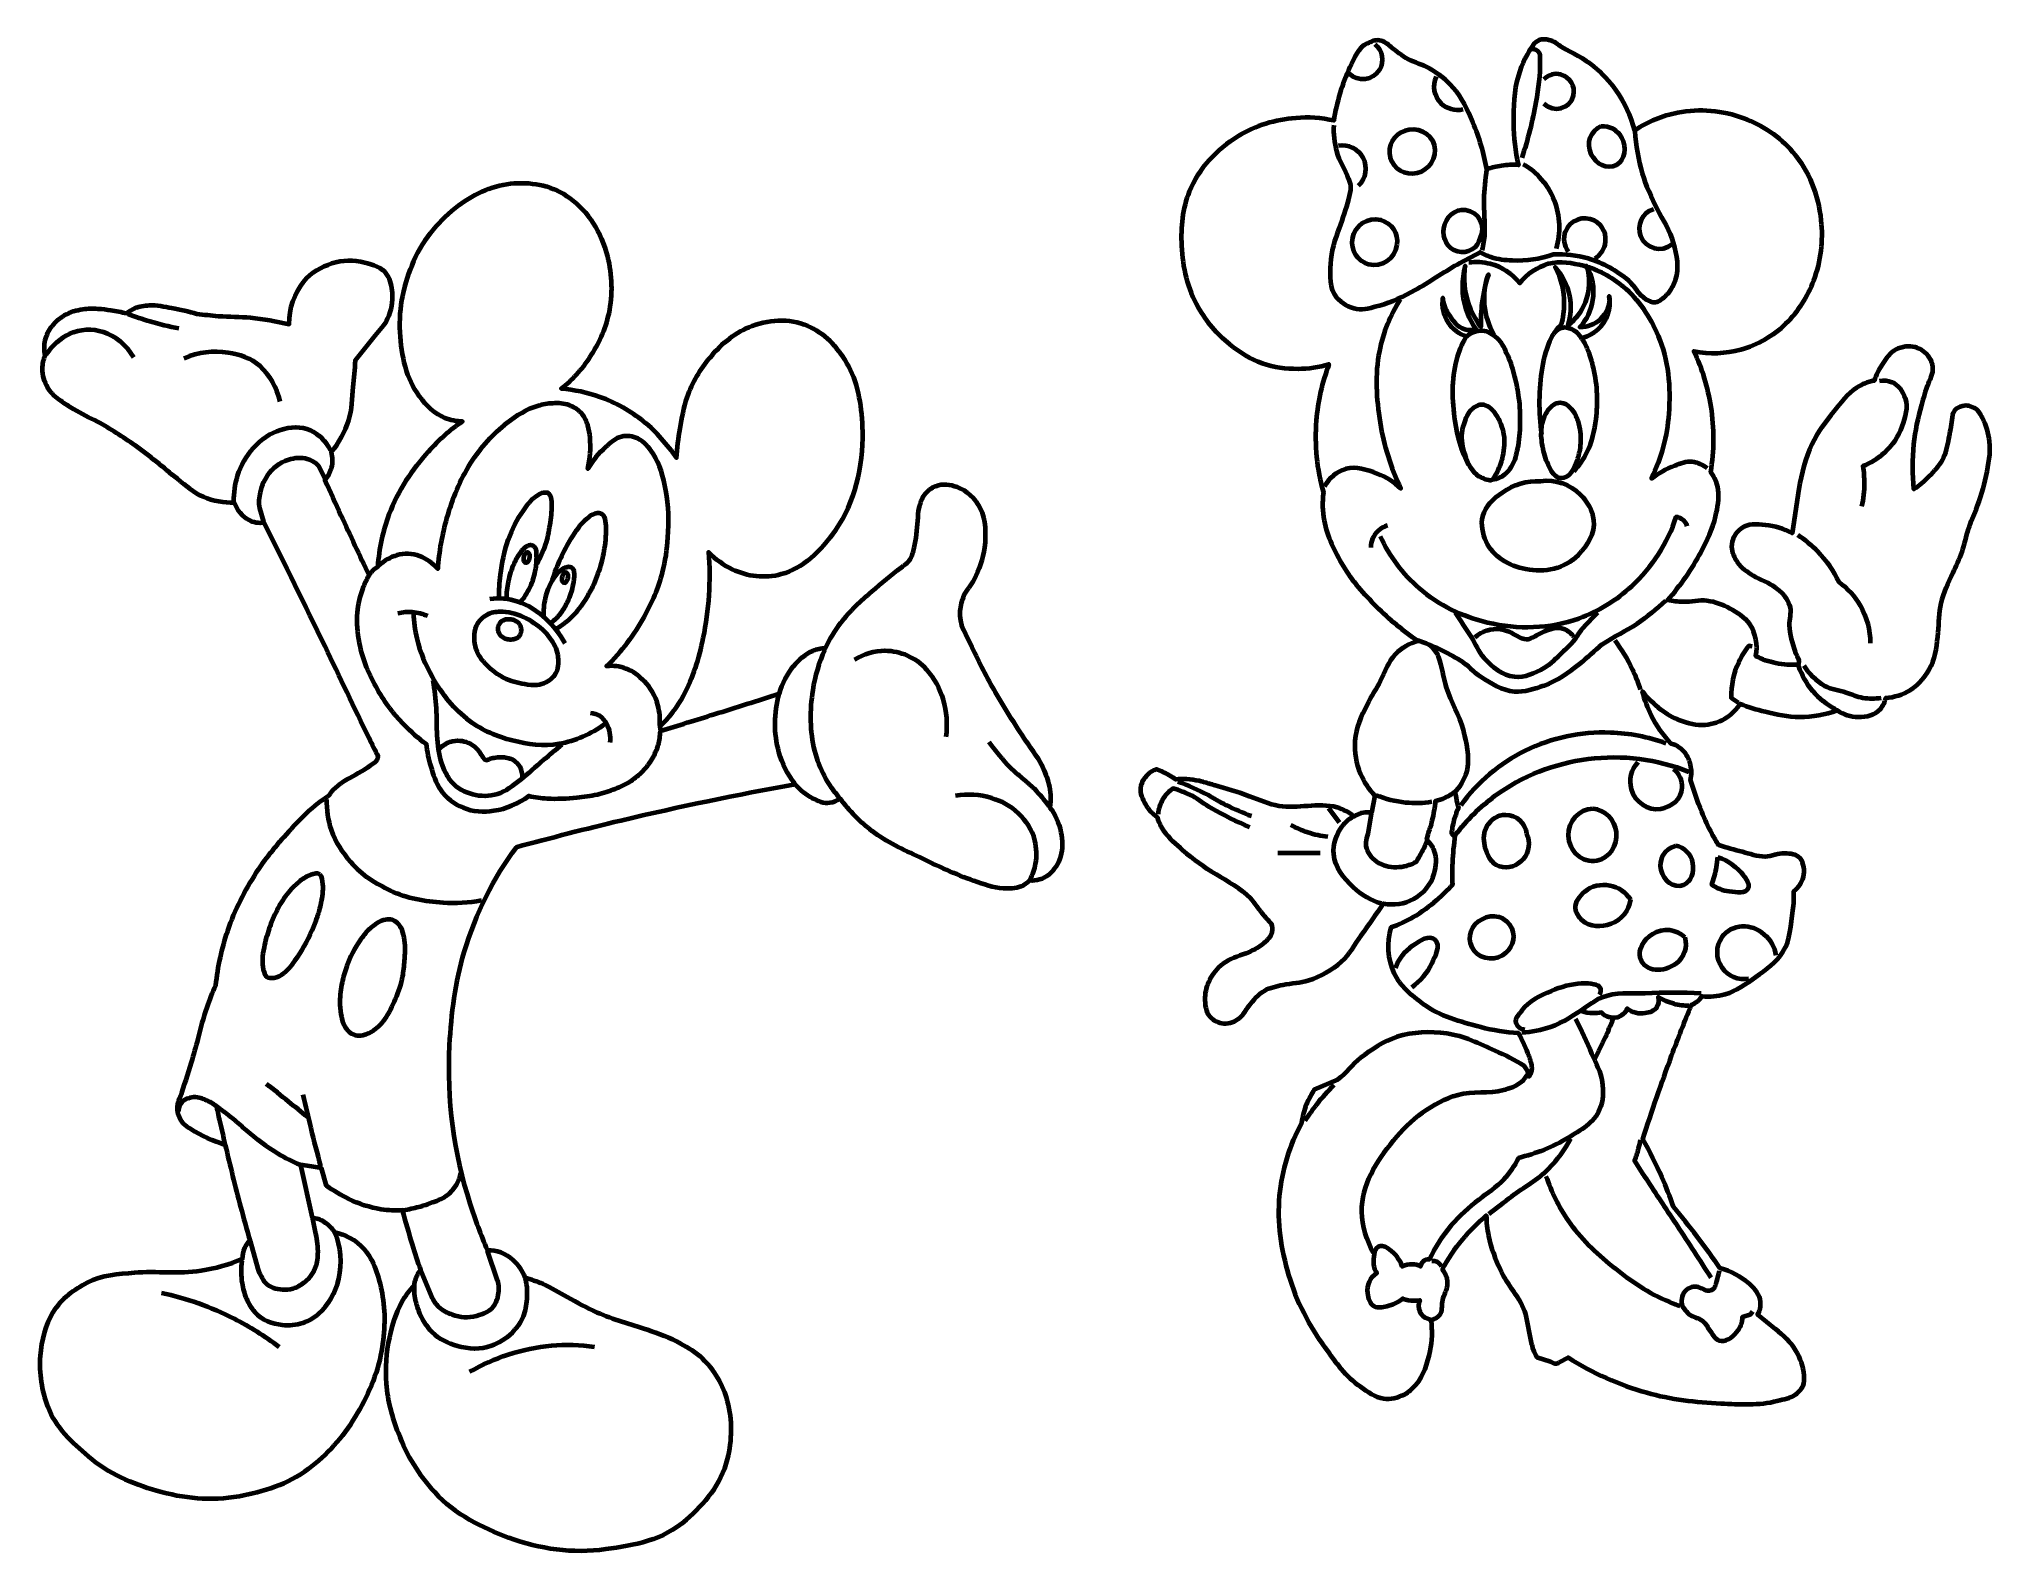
# Model space of a CAD drawing. Header units: centimetres. Extents: x -7 to 7.6, y -0.1 to 11.2.
import ezdxf

# ---------------------------------------------------------------- set-up
doc = ezdxf.new("R2010")
doc.units = ezdxf.units.CM
doc.header["$MEASUREMENT"] = 0
doc.layers.add('Camada 1', color=7, linetype='Continuous')

msp = doc.modelspace()

# ---------------------------------------------------------------- linework, layer by layer
at = {"layer": 'Camada 1', "color": 1, "lineweight": 100}
for points, knots in [([(3.33691, 6.69835), (3.2239, 6.77388), (3.11915, 6.86098), (3.02323, 6.95745), (3.02323, 6.95745), (2.93117, 7.05062), (2.84241, 7.14819), (2.7757, 7.26065), (2.7757, 7.26065), (2.71286, 7.36651), (2.65718, 7.47731), (2.63402, 7.59749), (2.63402, 7.59749), (2.6208, 7.6664), (2.61915, 7.73696), (2.62852, 7.80643), (2.62852, 7.80643), (2.5789, 7.98118), (2.56126, 8.1631), (2.5756, 8.34391), (2.5756, 8.34391), (2.58717, 8.4878), (2.61915, 8.62893), (2.67041, 8.76399), (2.67041, 8.76399), (2.59544, 8.74249), (2.51771, 8.73147), (2.43998, 8.73091), (2.43998, 8.73091), (2.34902, 8.73037), (2.25861, 8.74249), (2.17316, 8.77226), (2.17316, 8.77226), (2.08331, 8.80369), (2.00282, 8.85495), (1.92839, 8.91448), (1.92839, 8.91448), (1.83413, 8.99002), (1.75474, 9.08261), (1.6952, 9.18737), (1.6952, 9.18737), (1.61528, 9.32796), (1.57721, 9.48727), (1.57006, 9.64933), (1.57006, 9.64933), (1.56401, 9.78715), (1.57613, 9.92609), (1.62851, 10.05288), (1.62851, 10.05288), (1.69961, 10.22653), (1.83191, 10.36711), (1.99233, 10.46523), (1.99233, 10.46523), (2.12244, 10.54518), (2.27073, 10.58926), (2.42289, 10.60141), (2.42289, 10.60141), (2.51771, 10.60913), (2.61308, 10.6025), (2.70624, 10.58211), (2.70624, 10.58211), (2.72775, 10.71993), (2.76799, 10.85333), (2.82588, 10.98013), (2.82588, 10.98013), (2.85785, 11.05015), (2.88872, 11.12566), (2.95653, 11.15821), (2.95653, 11.15821), (2.98574, 11.17197), (3.01662, 11.1852), (3.04804, 11.18078), (3.04804, 11.18078), (3.08111, 11.17637), (3.10702, 11.15157), (3.13404, 11.13063), (3.13404, 11.13063), (3.17484, 11.0992), (3.21453, 11.06669), (3.25918, 11.04133), (3.25918, 11.04133), (3.3099, 11.01265), (3.36944, 11.00108), (3.42015, 10.97186), (3.42015, 10.97186), (3.48686, 10.93328), (3.54695, 10.88476), (3.59821, 10.82687), (3.59821, 10.82687), (3.66437, 10.75246), (3.70516, 10.65983), (3.74485, 10.56776), (3.74485, 10.56776), (3.79281, 10.45641), (3.827, 10.33954), (3.84794, 10.21992), (3.84794, 10.21992), (3.88433, 10.23149), (3.92127, 10.23975), (3.95875, 10.24527), (3.95875, 10.24527), (4.00009, 10.25135), (4.04199, 10.25298), (4.08389, 10.25079), (4.08389, 10.25079), (4.06073, 10.35278), (4.04861, 10.45751), (4.04751, 10.56227), (4.04751, 10.56227), (4.0464, 10.68244), (4.04916, 10.80428), (4.08389, 10.91893), (4.08389, 10.91893), (4.1098, 11.00494), (4.15004, 11.08597), (4.20297, 11.15821), (4.20297, 11.15821), (4.21675, 11.17197), (4.23439, 11.18189), (4.25313, 11.18631), (4.25313, 11.18631), (4.27243, 11.19071), (4.29228, 11.18741), (4.31157, 11.18356), (4.31157, 11.18356), (4.34795, 11.17637), (4.37662, 11.14991), (4.40859, 11.13063), (4.40859, 11.13063), (4.48853, 11.08211), (4.57563, 11.04518), (4.64729, 10.98565), (4.64729, 10.98565), (4.71014, 10.93383), (4.76637, 10.87427), (4.81378, 10.80759), (4.81378, 10.80759), (4.87773, 10.71718), (4.92459, 10.61628), (4.9527, 10.50934), (4.9527, 10.50934), (5.04973, 10.57328), (5.15833, 10.61739), (5.27189, 10.64), (5.27189, 10.64), (5.43728, 10.67251), (5.60817, 10.65708), (5.76639, 10.59808), (5.76639, 10.59808), (5.90751, 10.54571), (6.03431, 10.46137), (6.13299, 10.3478), (6.13299, 10.3478), (6.25593, 10.20613), (6.32373, 10.02586), (6.34413, 9.83843), (6.34413, 9.83843), (6.36067, 9.68681), (6.34302, 9.53302), (6.28845, 9.39024), (6.28845, 9.39024), (6.24215, 9.26896), (6.17433, 9.15649), (6.08062, 9.06719), (6.08062, 9.06719), (5.9858, 8.97678), (5.87058, 8.90954), (5.74434, 8.8748), (5.74434, 8.8748), (5.63022, 8.84338), (5.51059, 8.83896), (5.39427, 8.86102), (5.39427, 8.86102), (5.45657, 8.72981), (5.49957, 8.58979), (5.52217, 8.44646), (5.52217, 8.44646), (5.54754, 8.28493), (5.54643, 8.1201), (5.51941, 7.95912), (5.51941, 7.95912), (5.54864, 7.92109), (5.56793, 7.87589), (5.5751, 7.82847), (5.5751, 7.82847), (5.58502, 7.76177), (5.57069, 7.69396), (5.55526, 7.62781), (5.55526, 7.62781), (5.53375, 7.53464), (5.4924, 7.44754), (5.4472, 7.36319), (5.4472, 7.36319), (5.37829, 7.2342), (5.2945, 7.11346), (5.19692, 7.00431), (5.19692, 7.00431), (5.23551, 6.9966), (5.27465, 6.99164), (5.31379, 6.99053), (5.31379, 6.99053), (5.37277, 6.98832), (5.43287, 7.00707), (5.4913, 6.9988), (5.4913, 6.9988), (5.55194, 6.99054), (5.60982, 6.96958), (5.66385, 6.94037), (5.66385, 6.94037), (5.71898, 6.9106), (5.77356, 6.87751), (5.80828, 6.82625), (5.80828, 6.82625), (5.85625, 6.75623), (5.87334, 6.66969), (5.85515, 6.58644), (5.85515, 6.58644), (5.90256, 6.56219), (5.95327, 6.54455), (6.00564, 6.53352), (6.00564, 6.53352), (6.06133, 6.52194), (6.11811, 6.51808), (6.17489, 6.5225), (6.17489, 6.5225), (6.17489, 6.5225), (6.17765, 6.55337), (6.17765, 6.55337), (6.17765, 6.55337), (6.16882, 6.57487), (6.15835, 6.59582), (6.15008, 6.61731), (6.15008, 6.61731), (6.12637, 6.68181), (6.10929, 6.74907), (6.10543, 6.81798), (6.10543, 6.81798), (6.10267, 6.86153), (6.12141, 6.90618), (6.11093, 6.94863), (6.11093, 6.94863), (6.10543, 6.97234), (6.0955, 6.99439), (6.08338, 7.01533), (6.08338, 7.01533), (6.06353, 7.04897), (6.03265, 7.07433), (6.00234, 7.09858), (6.00234, 7.09858), (5.95328, 7.13772), (5.88878, 7.15371), (5.83585, 7.18789), (5.83585, 7.18789), (5.79285, 7.21545), (5.7482, 7.24302), (5.71953, 7.28547), (5.71953, 7.28547), (5.69528, 7.3213), (5.67488, 7.35989), (5.67488, 7.40233), (5.67488, 7.40233), (5.67488, 7.45636), (5.7041, 7.50598), (5.7471, 7.53905), (5.7471, 7.53905), (5.79616, 7.57654), (5.86396, 7.56937), (5.92736, 7.56386), (5.92736, 7.56386), (5.99793, 7.55779), (6.06573, 7.53685), (6.12747, 7.50267), (6.12747, 7.50267), (6.12747, 7.50267), (6.17765, 7.83399), (6.17765, 7.83399), (6.17765, 7.83399), (6.19529, 7.94921), (6.2245, 8.06277), (6.27467, 8.16806), (6.27467, 8.16806), (6.31711, 8.25682), (6.37721, 8.33565), (6.43895, 8.41283), (6.43895, 8.41283), (6.49022, 8.47678), (6.53984, 8.54403), (6.60819, 8.58868), (6.60819, 8.58868), (6.64789, 8.61459), (6.69198, 8.63278), (6.73829, 8.6416), (6.73829, 8.6416), (6.75318, 8.68295), (6.77247, 8.72209), (6.79673, 8.75848), (6.79673, 8.75848), (6.82264, 8.79762), (6.84635, 8.84007), (6.88604, 8.86433), (6.88604, 8.86433), (6.92848, 8.89023), (6.97865, 8.90346), (7.02771, 8.89464), (7.02771, 8.89464), (7.07236, 8.88637), (7.11372, 8.86377), (7.14127, 8.82793), (7.14127, 8.82793), (7.16169, 8.80149), (7.17489, 8.7695), (7.17767, 8.73587), (7.17767, 8.73587), (7.18097, 8.69619), (7.15947, 8.65925), (7.14405, 8.62176), (7.14405, 8.62176), (7.12254, 8.56939), (7.10931, 8.51426), (7.09387, 8.46024), (7.09387, 8.46024), (7.0663, 8.36432), (7.04645, 8.26673), (7.03598, 8.16806), (7.03598, 8.16806), (7.0244, 8.05615), (7.0244, 7.94313), (7.03598, 7.83123), (7.03598, 7.83123), (7.07678, 7.86045), (7.1148, 7.89297), (7.14953, 7.92881), (7.14953, 7.92881), (7.18593, 7.96575), (7.22285, 8.00267), (7.24713, 8.04844), (7.24713, 8.04844), (7.27359, 8.09805), (7.28349, 8.15428), (7.29398, 8.20995), (7.29398, 8.20995), (7.3028, 8.25626), (7.31218, 8.30258), (7.31934, 8.34888), (7.31934, 8.34888), (7.3232, 8.37368), (7.3232, 8.40015), (7.33865, 8.41889), (7.33865, 8.41889), (7.35297, 8.43654), (7.37446, 8.44646), (7.39707, 8.45197), (7.39707, 8.45197), (7.43125, 8.46024), (7.46765, 8.45252), (7.49685, 8.43268), (7.49685, 8.43268), (7.52054, 8.41613), (7.53323, 8.38912), (7.54701, 8.36321), (7.54701, 8.36321), (7.57622, 8.30919), (7.59167, 8.2491), (7.59938, 8.1879), (7.59938, 8.1879), (7.61043, 8.10246), (7.59223, 8.01646), (7.57459, 7.93156), (7.57459, 7.93156), (7.55694, 7.84612), (7.53103, 7.76232), (7.4996, 7.68073), (7.4996, 7.68073), (7.48141, 7.63332), (7.45991, 7.58701), (7.44392, 7.53905), (7.44392, 7.53905), (7.42465, 7.48172), (7.41416, 7.42108), (7.39432, 7.36374), (7.39432, 7.36374), (7.37557, 7.31028), (7.35185, 7.259), (7.3276, 7.20773), (7.3276, 7.20773), (7.29287, 7.13442), (7.25703, 7.0611), (7.2383, 6.98226), (7.2383, 6.98226), (7.22122, 6.9106), (7.22341, 6.83562), (7.21626, 6.7623), (7.21626, 6.7623), (7.20799, 6.67685), (7.20191, 6.5903), (7.16333, 6.51422), (7.16333, 6.51422), (7.12696, 6.44201), (7.07678, 6.37586), (7.00786, 6.33341), (7.00786, 6.33341), (6.95274, 6.29923), (6.88989, 6.27938), (6.82484, 6.27552), (6.82484, 6.27552), (6.81934, 6.24465), (6.8061, 6.21543), (6.78571, 6.19173), (6.78571, 6.19173), (6.74602, 6.14542), (6.68151, 6.13329), (6.61922, 6.13329), (6.61922, 6.13329), (6.56354, 6.1333), (6.50896, 6.15093), (6.46376, 6.18346), (6.46376, 6.18346), (6.3739, 6.15093), (6.27908, 6.13384), (6.18315, 6.13329), (6.18315, 6.13329), (6.0955, 6.13274), (6.0095, 6.15203), (5.92461, 6.17243), (5.92461, 6.17243), (5.86121, 6.18787), (5.79947, 6.20717), (5.73882, 6.23087), (5.73882, 6.23087), (5.71347, 6.19118), (5.68039, 6.15699), (5.64125, 6.13054), (5.64125, 6.13054), (5.59273, 6.09801), (5.53596, 6.07982), (5.47752, 6.07486), (5.47752, 6.07486), (5.41302, 6.06934), (5.34908, 6.08533), (5.28844, 6.10849), (5.28844, 6.10849), (5.23716, 6.12778), (5.19085, 6.15645), (5.14676, 6.18898), (5.14676, 6.18898), (5.09548, 6.22701), (5.04973, 6.27166), (5.01059, 6.32238), (5.01059, 6.32238), (5.02602, 6.26009), (5.04863, 6.19945), (5.07729, 6.14211), (5.07729, 6.14211), (5.11588, 6.06548), (5.1655, 5.99492), (5.22448, 5.93318), (5.22448, 5.93318), (5.26803, 5.92106), (5.30607, 5.89404), (5.33308, 5.85766), (5.33308, 5.85766), (5.35128, 5.83285), (5.3623, 5.80418), (5.36892, 5.77441), (5.36892, 5.77441), (5.37719, 5.73748), (5.37719, 5.69999), (5.36892, 5.66306), (5.36892, 5.66306), (5.39207, 5.58257), (5.42018, 5.50318), (5.45216, 5.42601), (5.45216, 5.42601), (5.47587, 5.36923), (5.50012, 5.31299), (5.52989, 5.25896), (5.52989, 5.25896), (5.54533, 5.23031), (5.56242, 5.20274), (5.58005, 5.17572), (5.58005, 5.17572), (5.63794, 5.15698), (5.69638, 5.14044), (5.75536, 5.12556), (5.75536, 5.12556), (5.8116, 5.11123), (5.86672, 5.09027), (5.92461, 5.08917), (5.92461, 5.08917), (5.97422, 5.08863), (6.02218, 5.11729), (6.0718, 5.11453), (6.0718, 5.11453), (6.1137, 5.11233), (6.1589, 5.10902), (6.18591, 5.07815), (6.18591, 5.07815), (6.2019, 5.0594), (6.20906, 5.0357), (6.21348, 5.01144), (6.21348, 5.01144), (6.21788, 4.98774), (6.21624, 4.96293), (6.21072, 4.93922), (6.21072, 4.93922), (6.20025, 4.89623), (6.17489, 4.85874), (6.1385, 4.83338), (6.1385, 4.83338), (6.14181, 4.78487), (6.14016, 4.73636), (6.13299, 4.68839), (6.13299, 4.68839), (6.11755, 4.58145), (6.11425, 4.46954), (6.05801, 4.37913), (6.05801, 4.37913), (6.0095, 4.30085), (5.93067, 4.24737), (5.85515, 4.1928), (5.85515, 4.1928), (5.78403, 4.14152), (5.71126, 4.08916), (5.62746, 4.0649), (5.62746, 4.0649), (5.57124, 4.04836), (5.5128, 4.04285), (5.45491, 4.04836), (5.45491, 4.04836), (5.44555, 4.03458), (5.43452, 4.02245), (5.42184, 4.01198), (5.42184, 4.01198), (5.40751, 4.0004), (5.39152, 3.99103), (5.37443, 3.98441), (5.37443, 3.98441), (5.32317, 3.85872), (5.2741, 3.73248), (5.22724, 3.6057), (5.22724, 3.6057), (5.15062, 3.3995), (5.0795, 3.19167), (5.01334, 2.98164), (5.01334, 2.98164), (5.06517, 2.88957), (5.11257, 2.79475), (5.15502, 2.69774), (5.15502, 2.69774), (5.18645, 2.62552), (5.21511, 2.55221), (5.24102, 2.47777), (5.24102, 2.47777), (5.30111, 2.40609), (5.35954, 2.33277), (5.41633, 2.25837), (5.41633, 2.25837), (5.47587, 2.18008), (5.5332, 2.10014), (5.58833, 2.01855), (5.58833, 2.01855), (5.66992, 1.9976), (5.74489, 1.95791), (5.80774, 1.90168), (5.80774, 1.90168), (5.84909, 1.86475), (5.88822, 1.82231), (5.89153, 1.76827), (5.89153, 1.76827), (5.89374, 1.73521), (5.88602, 1.70213), (5.86893, 1.67345), (5.86893, 1.67345), (5.86893, 1.67345), (6.00234, 1.56485), (6.00234, 1.56485), (6.00234, 1.56485), (6.06022, 1.51744), (6.11701, 1.46783), (6.15504, 1.40333), (6.15504, 1.40333), (6.18811, 1.34711), (6.21238, 1.2848), (6.21624, 1.21975), (6.21624, 1.21975), (6.21788, 1.19328), (6.21844, 1.16574), (6.20796, 1.14146), (6.20796, 1.14146), (6.19694, 1.11502), (6.17489, 1.09516), (6.15228, 1.07752), (6.15228, 1.07752), (6.11425, 1.04775), (6.06353, 1.04279), (6.01612, 1.03011), (6.01612, 1.03011), (5.8794, 0.99374), (5.73552, 1.00476), (5.59384, 1.01083), (5.59384, 1.01083), (5.40751, 1.01854), (5.22118, 1.04114), (5.04146, 1.0913), (5.04146, 1.0913), (4.83418, 1.14919), (4.63682, 1.23739), (4.45545, 1.35315), (4.45545, 1.35315), (4.45545, 1.35315), (4.3893, 1.31734), (4.3893, 1.31734), (4.3893, 1.31734), (4.38158, 1.31292), (4.37276, 1.30907), (4.36394, 1.30852), (4.36394, 1.30852), (4.34961, 1.30741), (4.33693, 1.31842), (4.32259, 1.32284), (4.32259, 1.32284), (4.32259, 1.32284), (4.22226, 1.35593), (4.22226, 1.35593), (4.22226, 1.35593), (4.21123, 1.37357), (4.20186, 1.3923), (4.19469, 1.41215), (4.19469, 1.41215), (4.18863, 1.4287), (4.18367, 1.44523), (4.18036, 1.46231), (4.18036, 1.46231), (4.18036, 1.46231), (4.13626, 1.67675), (4.13626, 1.67675), (4.13626, 1.67675), (4.10043, 1.7997), (3.99845, 1.89341), (3.94717, 2.01084), (3.94717, 2.01084), (3.91189, 2.09187), (3.87881, 2.17457), (3.86117, 2.26112), (3.86117, 2.26112), (3.85125, 2.31074), (3.84464, 2.3609), (3.84464, 2.41161), (3.84464, 2.41161), (3.78014, 2.3576), (3.72005, 2.29804), (3.66657, 2.23301), (3.66657, 2.23301), (3.60924, 2.16411), (3.55908, 2.08912), (3.51663, 2.01028), (3.51663, 2.01028), (3.53978, 1.98274), (3.55356, 1.94853), (3.55577, 1.91272), (3.55577, 1.91272), (3.55742, 1.88184), (3.54364, 1.85318), (3.53317, 1.82395), (3.53317, 1.82395), (3.52655, 1.80578), (3.51993, 1.78758), (3.51663, 1.76827), (3.51663, 1.76827), (3.51111, 1.73575), (3.51993, 1.69881), (3.50008, 1.67345), (3.50008, 1.67345), (3.48355, 1.65251), (3.45985, 1.63816), (3.43338, 1.63431), (3.43338, 1.63431), (3.44496, 1.55657), (3.44165, 1.47721), (3.42512, 1.40056), (3.42512, 1.40056), (3.40527, 1.31016), (3.38046, 1.21867), (3.31927, 1.15029), (3.31927, 1.15029), (3.29391, 1.12218), (3.26635, 1.09516), (3.23326, 1.07752), (3.23326, 1.07752), (3.18586, 1.05216), (3.13129, 1.0417), (3.07781, 1.0472), (3.07781, 1.0472), (3.01331, 1.05438), (2.96038, 1.09901), (2.90581, 1.13597), (2.90581, 1.13597), (2.79721, 1.20929), (2.71948, 1.31898), (2.64174, 1.42539), (2.64174, 1.42539), (2.52102, 1.59022), (2.4273, 1.77268), (2.36942, 1.9684), (2.36942, 1.9684), (2.31208, 2.16022), (2.28121, 2.35979), (2.29996, 2.55881), (2.29996, 2.55881), (2.3176, 2.75011), (2.37438, 2.93589), (2.46644, 3.10458), (2.46644, 3.10458), (2.47251, 3.15199), (2.48463, 3.19885), (2.50282, 3.24348), (2.50282, 3.24348), (2.51826, 3.28155), (2.53811, 3.31792), (2.56126, 3.35209), (2.56126, 3.35209), (2.56126, 3.35209), (2.73601, 3.42708), (2.73601, 3.42708), (2.73601, 3.42708), (2.80161, 3.46952), (2.84352, 3.54117), (2.90581, 3.58859), (2.90581, 3.58859), (2.9896, 3.65256), (3.07781, 3.71209), (3.17759, 3.74459), (3.17759, 3.74459), (3.29722, 3.78375), (3.42512, 3.78706), (3.55025, 3.76997), (3.55025, 3.76997), (3.67705, 3.75287), (3.79337, 3.69333), (3.91134, 3.64151), (3.91134, 3.64151), (3.98576, 3.609), (4.05798, 3.5715), (4.12799, 3.53016), (4.12799, 3.53016), (4.13517, 3.52078), (4.14177, 3.51032), (4.14729, 3.49983), (4.14729, 3.49983), (4.15501, 3.48386), (4.16106, 3.46733), (4.16382, 3.44968), (4.16382, 3.44968), (4.17596, 3.46785), (4.18312, 3.48883), (4.18312, 3.51085), (4.18312, 3.51085), (4.18312, 3.54284), (4.17209, 3.57315), (4.16106, 3.60292), (4.16106, 3.60292), (4.13902, 3.66191), (4.11255, 3.7198), (4.08334, 3.77547), (4.08334, 3.77547), (3.98852, 3.78099), (3.8948, 3.79642), (3.80273, 3.82013), (3.80273, 3.82013), (3.65114, 3.85983), (3.49733, 3.90007), (3.37219, 3.99268), (3.37219, 3.99268), (3.28619, 4.05663), (3.19964, 4.12444), (3.15554, 4.22091), (3.15554, 4.22091), (3.10702, 4.32786), (3.09876, 4.44859), (3.13293, 4.5605), (3.13293, 4.5605), (3.19082, 4.58145), (3.24705, 4.60736), (3.29998, 4.63823), (3.29998, 4.63823), (3.36282, 4.67461), (3.4196, 4.71927), (3.47473, 4.76667), (3.47473, 4.76667), (3.51607, 4.80251), (3.55522, 4.84055), (3.59159, 4.88079), (3.59159, 4.88079), (3.58939, 4.93536), (3.58939, 4.9905), (3.59159, 5.04507), (3.59159, 5.04507), (3.59435, 5.11288), (3.60097, 5.18069), (3.61089, 5.24794), (3.61089, 5.24794), (3.60207, 5.24794), (3.59381, 5.2518), (3.58884, 5.25896), (3.58884, 5.25896), (3.58223, 5.26778), (3.58719, 5.28102), (3.58884, 5.29259), (3.58884, 5.29259), (3.59105, 5.31134), (3.59491, 5.33008), (3.59987, 5.34827), (3.59987, 5.34827), (3.60924, 5.38356), (3.62137, 5.41829), (3.63626, 5.45136), (3.63626, 5.45136), (3.62964, 5.47728), (3.62412, 5.50318), (3.61916, 5.52909), (3.61916, 5.52909), (3.61641, 5.54508), (3.61365, 5.56051), (3.61089, 5.5765), (3.61089, 5.5765), (3.58719, 5.55721), (3.56128, 5.54122), (3.53317, 5.52909), (3.53317, 5.52909), (3.51166, 5.51972), (3.48961, 5.512), (3.46645, 5.50704), (3.46645, 5.50704), (3.46205, 5.45743), (3.45323, 5.40781), (3.44165, 5.3593), (3.44165, 5.3593), (3.43338, 5.32456), (3.42015, 5.29095), (3.41078, 5.25621), (3.41078, 5.25621), (3.41078, 5.25621), (3.40031, 5.21762), (3.40031, 5.21762), (3.40031, 5.21762), (3.42456, 5.19392), (3.44386, 5.16525), (3.45599, 5.13382), (3.45599, 5.13382), (3.47693, 5.0798), (3.47197, 5.02027), (3.45599, 4.96403), (3.45599, 4.96403), (3.43283, 4.883), (3.3766, 4.81574), (3.30272, 4.77495), (3.30272, 4.77495), (3.23438, 4.7369), (3.15444, 4.72533), (3.07781, 4.74132), (3.07781, 4.74132), (3.02378, 4.66028), (2.9681, 4.58089), (2.91132, 4.50207), (2.91132, 4.50207), (2.86336, 4.43591), (2.82477, 4.36149), (2.76413, 4.30691), (2.76413, 4.30691), (2.69412, 4.24351), (2.60977, 4.19721), (2.51992, 4.16799), (2.51992, 4.16799), (2.45817, 4.14814), (2.39147, 4.14759), (2.32807, 4.13436), (2.32807, 4.13436), (2.28011, 4.12444), (2.23104, 4.11451), (2.18915, 4.08971), (2.18915, 4.08971), (2.14173, 4.06214), (2.1059, 4.01914), (2.07227, 3.97559), (2.07227, 3.97559), (2.04912, 3.94527), (2.03314, 3.90889), (2.00282, 3.88629), (2.00282, 3.88629), (1.96865, 3.86093), (1.92839, 3.84219), (1.8865, 3.84494), (1.8865, 3.84494), (1.8468, 3.84769), (1.81041, 3.86588), (1.78341, 3.89511), (1.78341, 3.89511), (1.74868, 3.9326), (1.74482, 3.98717), (1.74482, 4.03955), (1.74482, 4.03955), (1.74482, 4.0853), (1.76025, 4.1294), (1.78065, 4.17075), (1.78065, 4.17075), (1.80381, 4.21706), (1.83743, 4.25784), (1.87824, 4.29037), (1.87824, 4.29037), (1.92728, 4.33006), (1.99125, 4.3444), (2.05022, 4.36811), (2.05022, 4.36811), (2.09819, 4.3874), (2.14505, 4.40945), (2.18364, 4.44363), (2.18364, 4.44363), (2.21009, 4.46734), (2.23711, 4.49269), (2.24482, 4.52687), (2.24482, 4.52687), (2.24924, 4.54837), (2.24758, 4.57043), (2.23932, 4.59082), (2.23932, 4.59082), (2.21616, 4.61507), (2.19411, 4.64043), (2.1726, 4.66634), (2.1726, 4.66634), (2.14173, 4.70328), (2.11693, 4.74518), (2.08385, 4.78046), (2.08385, 4.78046), (2.0122, 4.85598), (1.91738, 4.90449), (1.82805, 4.95852), (1.82805, 4.95852), (1.73986, 5.012), (1.65605, 5.07208), (1.57833, 5.13934), (1.57833, 5.13934), (1.52817, 5.18289), (1.4769, 5.22699), (1.4394, 5.28157), (1.4394, 5.28157), (1.4179, 5.31299), (1.40081, 5.34772), (1.38924, 5.38466), (1.38924, 5.38466), (1.35285, 5.41002), (1.32255, 5.44309), (1.3005, 5.48168), (1.3005, 5.48168), (1.279, 5.52028), (1.25803, 5.56161), (1.2641, 5.60462), (1.2641, 5.60462), (1.26907, 5.64211), (1.29001, 5.67518), (1.31703, 5.70165), (1.31703, 5.70165), (1.33576, 5.72038), (1.35892, 5.73472), (1.38373, 5.74354), (1.38373, 5.74354), (1.41738, 5.73032), (1.44988, 5.71432), (1.48076, 5.69613), (1.48076, 5.69613), (1.49674, 5.68676), (1.51272, 5.67628), (1.52817, 5.66581), (1.52817, 5.66581), (1.55463, 5.66912), (1.58163, 5.66967), (1.60865, 5.66856), (1.60865, 5.66856), (1.64063, 5.66692), (1.67206, 5.6614), (1.70291, 5.65478), (1.70291, 5.65478), (1.74042, 5.64652), (1.77734, 5.63494), (1.8143, 5.62391), (1.8143, 5.62391), (1.90248, 5.5969), (1.99178, 5.57265), (2.07835, 5.54012), (2.07835, 5.54012), (2.15056, 5.51311), (2.22167, 5.47947), (2.29775, 5.4679), (2.29775, 5.4679), (2.36832, 5.45688), (2.43998, 5.46349), (2.51164, 5.4679), (2.51164, 5.4679), (2.58552, 5.47232), (2.66049, 5.47672), (2.73105, 5.45688), (2.73105, 5.45688), (2.77792, 5.44364), (2.82091, 5.42105), (2.8584, 5.39017), (2.8584, 5.39017), (2.87825, 5.40395), (2.9014, 5.41333), (2.92511, 5.41773), (2.92511, 5.41773), (2.94605, 5.42159), (2.9681, 5.42159), (2.98905, 5.41773), (2.98905, 5.41773), (2.98905, 5.41773), (3.01386, 5.54563), (3.01386, 5.54563), (3.01386, 5.54563), (2.9681, 5.5925), (2.93171, 5.64706), (2.90581, 5.70716), (2.90581, 5.70716), (2.87218, 5.78544), (2.8584, 5.87034), (2.86391, 5.95523), (2.86391, 5.95523), (2.86997, 6.0506), (2.91298, 6.13881), (2.95543, 6.22535), (2.95543, 6.22535), (2.98464, 6.28545), (3.02323, 6.34057), (3.053, 6.40011), (3.053, 6.40011), (3.08773, 6.46957), (3.11254, 6.54509), (3.16656, 6.60023), (3.16656, 6.60023), (3.21343, 6.64819), (3.27185, 6.68401), (3.33691, 6.69835)], [0, 0, 0, 0, 0.00383142, 0.00383142, 0.00383142, 0.00383142, 0.00766284, 0.00766284, 0.00766284, 0.00766284, 0.01149425, 0.01149425, 0.01149425, 0.01149425, 0.01532567, 0.01532567, 0.01532567, 0.01532567, 0.01915709, 0.01915709, 0.01915709, 0.01915709, 0.02298851, 0.02298851, 0.02298851, 0.02298851, 0.02681992, 0.02681992, 0.02681992, 0.02681992, 0.03065134, 0.03065134, 0.03065134, 0.03065134, 0.03448276, 0.03448276, 0.03448276, 0.03448276, 0.03831418, 0.03831418, 0.03831418, 0.03831418, 0.04214559, 0.04214559, 0.04214559, 0.04214559, 0.04597701, 0.04597701, 0.04597701, 0.04597701, 0.04980843, 0.04980843, 0.04980843, 0.04980843, 0.05363985, 0.05363985, 0.05363985, 0.05363985, 0.05747126, 0.05747126, 0.05747126, 0.05747126, 0.06130268, 0.06130268, 0.06130268, 0.06130268, 0.0651341, 0.0651341, 0.0651341, 0.0651341, 0.06896552, 0.06896552, 0.06896552, 0.06896552, 0.07279693, 0.07279693, 0.07279693, 0.07279693, 0.07662835, 0.07662835, 0.07662835, 0.07662835, 0.08045977, 0.08045977, 0.08045977, 0.08045977, 0.08429119, 0.08429119, 0.08429119, 0.08429119, 0.08812261, 0.08812261, 0.08812261, 0.08812261, 0.09195402, 0.09195402, 0.09195402, 0.09195402, 0.09578544, 0.09578544, 0.09578544, 0.09578544, 0.09961686, 0.09961686, 0.09961686, 0.09961686, 0.10344828, 0.10344828, 0.10344828, 0.10344828, 0.10727969, 0.10727969, 0.10727969, 0.10727969, 0.11111111, 0.11111111, 0.11111111, 0.11111111, 0.11494253, 0.11494253, 0.11494253, 0.11494253, 0.11877395, 0.11877395, 0.11877395, 0.11877395, 0.12260536, 0.12260536, 0.12260536, 0.12260536, 0.12643678, 0.12643678, 0.12643678, 0.12643678, 0.1302682, 0.1302682, 0.1302682, 0.1302682, 0.13409962, 0.13409962, 0.13409962, 0.13409962, 0.13793103, 0.13793103, 0.13793103, 0.13793103, 0.14176245, 0.14176245, 0.14176245, 0.14176245, 0.14559387, 0.14559387, 0.14559387, 0.14559387, 0.14942529, 0.14942529, 0.14942529, 0.14942529, 0.1532567, 0.1532567, 0.1532567, 0.1532567, 0.15708812, 0.15708812, 0.15708812, 0.15708812, 0.16091954, 0.16091954, 0.16091954, 0.16091954, 0.16475096, 0.16475096, 0.16475096, 0.16475096, 0.16858238, 0.16858238, 0.16858238, 0.16858238, 0.17241379, 0.17241379, 0.17241379, 0.17241379, 0.17624521, 0.17624521, 0.17624521, 0.17624521, 0.18007663, 0.18007663, 0.18007663, 0.18007663, 0.18390805, 0.18390805, 0.18390805, 0.18390805, 0.18773946, 0.18773946, 0.18773946, 0.18773946, 0.19157088, 0.19157088, 0.19157088, 0.19157088, 0.1954023, 0.1954023, 0.1954023, 0.1954023, 0.19923372, 0.19923372, 0.19923372, 0.19923372, 0.20306513, 0.20306513, 0.20306513, 0.20306513, 0.20689655, 0.20689655, 0.20689655, 0.20689655, 0.21072797, 0.21072797, 0.21072797, 0.21072797, 0.21455939, 0.21455939, 0.21455939, 0.21455939, 0.2183908, 0.2183908, 0.2183908, 0.2183908, 0.22222222, 0.22222222, 0.22222222, 0.22222222, 0.22605364, 0.22605364, 0.22605364, 0.22605364, 0.22988506, 0.22988506, 0.22988506, 0.22988506, 0.23371648, 0.23371648, 0.23371648, 0.23371648, 0.23754789, 0.23754789, 0.23754789, 0.23754789, 0.24137931, 0.24137931, 0.24137931, 0.24137931, 0.24521073, 0.24521073, 0.24521073, 0.24521073, 0.24904215, 0.24904215, 0.24904215, 0.24904215, 0.25287356, 0.25287356, 0.25287356, 0.25287356, 0.25670498, 0.25670498, 0.25670498, 0.25670498, 0.2605364, 0.2605364, 0.2605364, 0.2605364, 0.26436782, 0.26436782, 0.26436782, 0.26436782, 0.26819923, 0.26819923, 0.26819923, 0.26819923, 0.27203065, 0.27203065, 0.27203065, 0.27203065, 0.27586207, 0.27586207, 0.27586207, 0.27586207, 0.27969349, 0.27969349, 0.27969349, 0.27969349, 0.2835249, 0.2835249, 0.2835249, 0.2835249, 0.28735632, 0.28735632, 0.28735632, 0.28735632, 0.29118774, 0.29118774, 0.29118774, 0.29118774, 0.29501916, 0.29501916, 0.29501916, 0.29501916, 0.29885057, 0.29885057, 0.29885057, 0.29885057, 0.30268199, 0.30268199, 0.30268199, 0.30268199, 0.30651341, 0.30651341, 0.30651341, 0.30651341, 0.31034483, 0.31034483, 0.31034483, 0.31034483, 0.31417625, 0.31417625, 0.31417625, 0.31417625, 0.31800766, 0.31800766, 0.31800766, 0.31800766, 0.32183908, 0.32183908, 0.32183908, 0.32183908, 0.3256705, 0.3256705, 0.3256705, 0.3256705, 0.32950192, 0.32950192, 0.32950192, 0.32950192, 0.33333333, 0.33333333, 0.33333333, 0.33333333, 0.33716475, 0.33716475, 0.33716475, 0.33716475, 0.34099617, 0.34099617, 0.34099617, 0.34099617, 0.34482759, 0.34482759, 0.34482759, 0.34482759, 0.348659, 0.348659, 0.348659, 0.348659, 0.35249042, 0.35249042, 0.35249042, 0.35249042, 0.35632184, 0.35632184, 0.35632184, 0.35632184, 0.36015326, 0.36015326, 0.36015326, 0.36015326, 0.36398467, 0.36398467, 0.36398467, 0.36398467, 0.36781609, 0.36781609, 0.36781609, 0.36781609, 0.37164751, 0.37164751, 0.37164751, 0.37164751, 0.37547893, 0.37547893, 0.37547893, 0.37547893, 0.37931034, 0.37931034, 0.37931034, 0.37931034, 0.38314176, 0.38314176, 0.38314176, 0.38314176, 0.38697318, 0.38697318, 0.38697318, 0.38697318, 0.3908046, 0.3908046, 0.3908046, 0.3908046, 0.39463602, 0.39463602, 0.39463602, 0.39463602, 0.39846743, 0.39846743, 0.39846743, 0.39846743, 0.40229885, 0.40229885, 0.40229885, 0.40229885, 0.40613027, 0.40613027, 0.40613027, 0.40613027, 0.40996169, 0.40996169, 0.40996169, 0.40996169, 0.4137931, 0.4137931, 0.4137931, 0.4137931, 0.41762452, 0.41762452, 0.41762452, 0.41762452, 0.42145594, 0.42145594, 0.42145594, 0.42145594, 0.42528736, 0.42528736, 0.42528736, 0.42528736, 0.42911877, 0.42911877, 0.42911877, 0.42911877, 0.43295019, 0.43295019, 0.43295019, 0.43295019, 0.43678161, 0.43678161, 0.43678161, 0.43678161, 0.44061303, 0.44061303, 0.44061303, 0.44061303, 0.44444444, 0.44444444, 0.44444444, 0.44444444, 0.44827586, 0.44827586, 0.44827586, 0.44827586, 0.45210728, 0.45210728, 0.45210728, 0.45210728, 0.4559387, 0.4559387, 0.4559387, 0.4559387, 0.45977011, 0.45977011, 0.45977011, 0.45977011, 0.46360153, 0.46360153, 0.46360153, 0.46360153, 0.46743295, 0.46743295, 0.46743295, 0.46743295, 0.47126437, 0.47126437, 0.47126437, 0.47126437, 0.47509579, 0.47509579, 0.47509579, 0.47509579, 0.4789272, 0.4789272, 0.4789272, 0.4789272, 0.48275862, 0.48275862, 0.48275862, 0.48275862, 0.48659004, 0.48659004, 0.48659004, 0.48659004, 0.49042146, 0.49042146, 0.49042146, 0.49042146, 0.49425287, 0.49425287, 0.49425287, 0.49425287, 0.49808429, 0.49808429, 0.49808429, 0.49808429, 0.50191571, 0.50191571, 0.50191571, 0.50191571, 0.50574713, 0.50574713, 0.50574713, 0.50574713, 0.50957854, 0.50957854, 0.50957854, 0.50957854, 0.51340996, 0.51340996, 0.51340996, 0.51340996, 0.51724138, 0.51724138, 0.51724138, 0.51724138, 0.5210728, 0.5210728, 0.5210728, 0.5210728, 0.52490421, 0.52490421, 0.52490421, 0.52490421, 0.52873563, 0.52873563, 0.52873563, 0.52873563, 0.53256705, 0.53256705, 0.53256705, 0.53256705, 0.53639847, 0.53639847, 0.53639847, 0.53639847, 0.54022989, 0.54022989, 0.54022989, 0.54022989, 0.5440613, 0.5440613, 0.5440613, 0.5440613, 0.54789272, 0.54789272, 0.54789272, 0.54789272, 0.55172414, 0.55172414, 0.55172414, 0.55172414, 0.55555556, 0.55555556, 0.55555556, 0.55555556, 0.55938697, 0.55938697, 0.55938697, 0.55938697, 0.56321839, 0.56321839, 0.56321839, 0.56321839, 0.56704981, 0.56704981, 0.56704981, 0.56704981, 0.57088123, 0.57088123, 0.57088123, 0.57088123, 0.57471264, 0.57471264, 0.57471264, 0.57471264, 0.57854406, 0.57854406, 0.57854406, 0.57854406, 0.58237548, 0.58237548, 0.58237548, 0.58237548, 0.5862069, 0.5862069, 0.5862069, 0.5862069, 0.59003831, 0.59003831, 0.59003831, 0.59003831, 0.59386973, 0.59386973, 0.59386973, 0.59386973, 0.59770115, 0.59770115, 0.59770115, 0.59770115, 0.60153257, 0.60153257, 0.60153257, 0.60153257, 0.60536398, 0.60536398, 0.60536398, 0.60536398, 0.6091954, 0.6091954, 0.6091954, 0.6091954, 0.61302682, 0.61302682, 0.61302682, 0.61302682, 0.61685824, 0.61685824, 0.61685824, 0.61685824, 0.62068966, 0.62068966, 0.62068966, 0.62068966, 0.62452107, 0.62452107, 0.62452107, 0.62452107, 0.62835249, 0.62835249, 0.62835249, 0.62835249, 0.63218391, 0.63218391, 0.63218391, 0.63218391, 0.63601533, 0.63601533, 0.63601533, 0.63601533, 0.63984674, 0.63984674, 0.63984674, 0.63984674, 0.64367816, 0.64367816, 0.64367816, 0.64367816, 0.64750958, 0.64750958, 0.64750958, 0.64750958, 0.651341, 0.651341, 0.651341, 0.651341, 0.65517241, 0.65517241, 0.65517241, 0.65517241, 0.65900383, 0.65900383, 0.65900383, 0.65900383, 0.66283525, 0.66283525, 0.66283525, 0.66283525, 0.66666667, 0.66666667, 0.66666667, 0.66666667, 0.67049808, 0.67049808, 0.67049808, 0.67049808, 0.6743295, 0.6743295, 0.6743295, 0.6743295, 0.67816092, 0.67816092, 0.67816092, 0.67816092, 0.68199234, 0.68199234, 0.68199234, 0.68199234, 0.68582375, 0.68582375, 0.68582375, 0.68582375, 0.68965517, 0.68965517, 0.68965517, 0.68965517, 0.69348659, 0.69348659, 0.69348659, 0.69348659, 0.69731801, 0.69731801, 0.69731801, 0.69731801, 0.70114943, 0.70114943, 0.70114943, 0.70114943, 0.70498084, 0.70498084, 0.70498084, 0.70498084, 0.70881226, 0.70881226, 0.70881226, 0.70881226, 0.71264368, 0.71264368, 0.71264368, 0.71264368, 0.7164751, 0.7164751, 0.7164751, 0.7164751, 0.72030651, 0.72030651, 0.72030651, 0.72030651, 0.72413793, 0.72413793, 0.72413793, 0.72413793, 0.72796935, 0.72796935, 0.72796935, 0.72796935, 0.73180077, 0.73180077, 0.73180077, 0.73180077, 0.73563218, 0.73563218, 0.73563218, 0.73563218, 0.7394636, 0.7394636, 0.7394636, 0.7394636, 0.74329502, 0.74329502, 0.74329502, 0.74329502, 0.74712644, 0.74712644, 0.74712644, 0.74712644, 0.75095785, 0.75095785, 0.75095785, 0.75095785, 0.75478927, 0.75478927, 0.75478927, 0.75478927, 0.75862069, 0.75862069, 0.75862069, 0.75862069, 0.76245211, 0.76245211, 0.76245211, 0.76245211, 0.76628352, 0.76628352, 0.76628352, 0.76628352, 0.77011494, 0.77011494, 0.77011494, 0.77011494, 0.77394636, 0.77394636, 0.77394636, 0.77394636, 0.77777778, 0.77777778, 0.77777778, 0.77777778, 0.7816092, 0.7816092, 0.7816092, 0.7816092, 0.78544061, 0.78544061, 0.78544061, 0.78544061, 0.78927203, 0.78927203, 0.78927203, 0.78927203, 0.79310345, 0.79310345, 0.79310345, 0.79310345, 0.79693487, 0.79693487, 0.79693487, 0.79693487, 0.80076628, 0.80076628, 0.80076628, 0.80076628, 0.8045977, 0.8045977, 0.8045977, 0.8045977, 0.80842912, 0.80842912, 0.80842912, 0.80842912, 0.81226054, 0.81226054, 0.81226054, 0.81226054, 0.81609195, 0.81609195, 0.81609195, 0.81609195, 0.81992337, 0.81992337, 0.81992337, 0.81992337, 0.82375479, 0.82375479, 0.82375479, 0.82375479, 0.82758621, 0.82758621, 0.82758621, 0.82758621, 0.83141762, 0.83141762, 0.83141762, 0.83141762, 0.83524904, 0.83524904, 0.83524904, 0.83524904, 0.83908046, 0.83908046, 0.83908046, 0.83908046, 0.84291188, 0.84291188, 0.84291188, 0.84291188, 0.8467433, 0.8467433, 0.8467433, 0.8467433, 0.85057471, 0.85057471, 0.85057471, 0.85057471, 0.85440613, 0.85440613, 0.85440613, 0.85440613, 0.85823755, 0.85823755, 0.85823755, 0.85823755, 0.86206897, 0.86206897, 0.86206897, 0.86206897, 0.86590038, 0.86590038, 0.86590038, 0.86590038, 0.8697318, 0.8697318, 0.8697318, 0.8697318, 0.87356322, 0.87356322, 0.87356322, 0.87356322, 0.87739464, 0.87739464, 0.87739464, 0.87739464, 0.88122605, 0.88122605, 0.88122605, 0.88122605, 0.88505747, 0.88505747, 0.88505747, 0.88505747, 0.88888889, 0.88888889, 0.88888889, 0.88888889, 0.89272031, 0.89272031, 0.89272031, 0.89272031, 0.89655172, 0.89655172, 0.89655172, 0.89655172, 0.90038314, 0.90038314, 0.90038314, 0.90038314, 0.90421456, 0.90421456, 0.90421456, 0.90421456, 0.90804598, 0.90804598, 0.90804598, 0.90804598, 0.91187739, 0.91187739, 0.91187739, 0.91187739, 0.91570881, 0.91570881, 0.91570881, 0.91570881, 0.91954023, 0.91954023, 0.91954023, 0.91954023, 0.92337165, 0.92337165, 0.92337165, 0.92337165, 0.92720307, 0.92720307, 0.92720307, 0.92720307, 0.93103448, 0.93103448, 0.93103448, 0.93103448, 0.9348659, 0.9348659, 0.9348659, 0.9348659, 0.93869732, 0.93869732, 0.93869732, 0.93869732, 0.94252874, 0.94252874, 0.94252874, 0.94252874, 0.94636015, 0.94636015, 0.94636015, 0.94636015, 0.95019157, 0.95019157, 0.95019157, 0.95019157, 0.95402299, 0.95402299, 0.95402299, 0.95402299, 0.95785441, 0.95785441, 0.95785441, 0.95785441, 0.96168582, 0.96168582, 0.96168582, 0.96168582, 0.96551724, 0.96551724, 0.96551724, 0.96551724, 0.96934866, 0.96934866, 0.96934866, 0.96934866, 0.97318008, 0.97318008, 0.97318008, 0.97318008, 0.97701149, 0.97701149, 0.97701149, 0.97701149, 0.98084291, 0.98084291, 0.98084291, 0.98084291, 0.98467433, 0.98467433, 0.98467433, 0.98467433, 0.98850575, 0.98850575, 0.98850575, 0.98850575, 0.99233716, 0.99233716, 0.99233716, 0.99233716, 1, 1, 1, 1]), ([(-4.49261, 7.18991), (-4.56358, 7.33789), (-4.63297, 7.4869), (-4.7018, 7.63646), (-4.7018, 7.63646), (-4.74236, 7.72478), (-4.78244, 7.81303), (-4.82203, 7.90124), (-4.82203, 7.90124), (-4.79964, 7.92512), (-4.78285, 7.95634), (-4.77408, 7.99089), (-4.77408, 7.99089), (-4.76435, 8.02963), (-4.76474, 8.07067), (-4.77542, 8.10798), (-4.77542, 8.10798), (-4.71951, 8.17593), (-4.67549, 8.25682), (-4.64634, 8.34609), (-4.64634, 8.34609), (-4.62084, 8.42473), (-4.62218, 8.51058), (-4.61293, 8.59407), (-4.61293, 8.59407), (-4.60562, 8.66), (-4.6002, 8.72676), (-4.59679, 8.79311), (-4.59679, 8.79311), (-4.59679, 8.79311), (-4.44694, 8.97814), (-4.44694, 8.97814), (-4.44694, 8.97814), (-4.41376, 9.01919), (-4.37561, 9.05605), (-4.35375, 9.10631), (-4.35375, 9.10631), (-4.32796, 9.16532), (-4.31571, 9.23132), (-4.32085, 9.29619), (-4.32085, 9.29619), (-4.32483, 9.34496), (-4.33527, 9.39327), (-4.35863, 9.43194), (-4.35863, 9.43194), (-4.39574, 9.49354), (-4.4644, 9.50656), (-4.52764, 9.52389), (-4.52764, 9.52389), (-4.60665, 9.546), (-4.68938, 9.5434), (-4.76929, 9.51727), (-4.76929, 9.51727), (-4.84767, 9.49156), (-4.92411, 9.45217), (-4.98099, 9.38001), (-4.98099, 9.38001), (-5.04879, 9.29377), (-5.088, 9.1805), (-5.08965, 9.06315), (-5.08965, 9.06315), (-5.1844, 9.08575), (-5.28081, 9.10242), (-5.37746, 9.11237), (-5.37746, 9.11237), (-5.45703, 9.12046), (-5.53738, 9.11702), (-5.61708, 9.12388), (-5.61708, 9.12388), (-5.67037, 9.12849), (-5.72354, 9.13431), (-5.77657, 9.14133), (-5.77657, 9.14133), (-5.83878, 9.15918), (-5.90236, 9.17346), (-5.96585, 9.18406), (-5.96585, 9.18406), (-6.02106, 9.19381), (-6.07621, 9.2084), (-6.13248, 9.20414), (-6.13248, 9.20414), (-6.1688, 9.20137), (-6.20529, 9.1974), (-6.23997, 9.18284), (-6.23997, 9.18284), (-6.26174, 9.17358), (-6.28293, 9.16062), (-6.302, 9.14431), (-6.302, 9.14431), (-6.34042, 9.15402), (-6.37911, 9.16134), (-6.41843, 9.16746), (-6.41843, 9.16746), (-6.45096, 9.17225), (-6.48406, 9.17648), (-6.51695, 9.17823), (-6.51695, 9.17823), (-6.55372, 9.18044), (-6.59121, 9.18084), (-6.62788, 9.17505), (-6.62788, 9.17505), (-6.67513, 9.16738), (-6.72188, 9.15536), (-6.76474, 9.12942), (-6.76474, 9.12942), (-6.79914, 9.1087), (-6.83197, 9.08413), (-6.85758, 9.04897), (-6.85758, 9.04897), (-6.88023, 9.0184), (-6.89986, 8.98382), (-6.90867, 8.94436), (-6.90867, 8.94436), (-6.9173, 8.90674), (-6.91719, 8.86753), (-6.90937, 8.83119), (-6.90937, 8.83119), (-6.92171, 8.80006), (-6.92894, 8.76598), (-6.92928, 8.73173), (-6.92928, 8.73173), (-6.92997, 8.68097), (-6.91506, 8.63282), (-6.89199, 8.59173), (-6.89199, 8.59173), (-6.87879, 8.56826), (-6.86214, 8.54928), (-6.84388, 8.53138), (-6.84388, 8.53138), (-6.82827, 8.51618), (-6.81045, 8.50322), (-6.79307, 8.49091), (-6.79307, 8.49091), (-6.76248, 8.4686), (-6.73008, 8.44912), (-6.69815, 8.42972), (-6.69815, 8.42972), (-6.63937, 8.39452), (-6.57968, 8.36289), (-6.51807, 8.33532), (-6.51807, 8.33532), (-6.42234, 8.28138), (-6.32912, 8.22281), (-6.23801, 8.15837), (-6.23801, 8.15837), (-6.12905, 8.08155), (-6.02677, 7.99322), (-5.92213, 7.90831), (-5.92213, 7.90831), (-5.86008, 7.85806), (-5.79945, 7.80366), (-5.72871, 7.77389), (-5.72871, 7.77389), (-5.65418, 7.74247), (-5.57535, 7.72773), (-5.49563, 7.73003), (-5.49563, 7.73003), (-5.47476, 7.67326), (-5.43827, 7.62825), (-5.39227, 7.6024), (-5.39227, 7.6024), (-5.35555, 7.58185), (-5.31485, 7.57495), (-5.27406, 7.58213), (-5.27406, 7.58213), (-5.1214, 7.27584), (-4.97041, 6.9679), (-4.82094, 6.65951), (-4.82094, 6.65951), (-4.71047, 6.43132), (-4.60321, 6.20102), (-4.49163, 5.97392), (-4.49163, 5.97392), (-4.4695, 5.92865), (-4.44687, 5.88331), (-4.42474, 5.83803), (-4.42474, 5.83803), (-4.42588, 5.82776), (-4.42842, 5.81824), (-4.43374, 5.81025), (-4.43374, 5.81025), (-4.44101, 5.79818), (-4.45261, 5.79149), (-4.46282, 5.78404), (-4.46282, 5.78404), (-4.51815, 5.74356), (-4.57749, 5.71148), (-4.63593, 5.6787), (-4.63593, 5.6787), (-4.67274, 5.65824), (-4.70873, 5.63645), (-4.7412, 5.60634), (-4.7412, 5.60634), (-4.75993, 5.58879), (-4.77698, 5.56862), (-4.79185, 5.54575), (-4.79185, 5.54575), (-4.82686, 5.52387), (-4.86067, 5.49941), (-4.89371, 5.47301), (-4.89371, 5.47301), (-4.95825, 5.4207), (-5.01649, 5.35849), (-5.0748, 5.29568), (-5.0748, 5.29568), (-5.16672, 5.19677), (-5.25541, 5.09137), (-5.33117, 4.97354), (-5.33117, 4.97354), (-5.41766, 4.83912), (-5.49344, 4.69435), (-5.54687, 4.53735), (-5.54687, 4.53735), (-5.59103, 4.40626), (-5.62053, 4.26929), (-5.63596, 4.13016), (-5.63596, 4.13016), (-5.66017, 4.07649), (-5.68159, 4.02128), (-5.70112, 3.96526), (-5.70112, 3.96526), (-5.72733, 3.88914), (-5.7474, 3.81053), (-5.76796, 3.73197), (-5.76796, 3.73197), (-5.78345, 3.67243), (-5.7999, 3.61302), (-5.81727, 3.55429), (-5.81727, 3.55429), (-5.84316, 3.46775), (-5.87141, 3.38206), (-5.90156, 3.2972), (-5.90156, 3.2972), (-5.91026, 3.28102), (-5.91617, 3.26329), (-5.91923, 3.24465), (-5.91923, 3.24465), (-5.92432, 3.21643), (-5.92164, 3.18736), (-5.91376, 3.16017), (-5.91376, 3.16017), (-5.89991, 3.11152), (-5.8626, 3.08294), (-5.8253, 3.05866), (-5.8253, 3.05866), (-5.74234, 3.0055), (-5.65449, 2.96528), (-5.56264, 2.93871), (-5.56264, 2.93871), (-5.5275, 2.78364), (-5.48978, 2.62952), (-5.44894, 2.47689), (-5.44894, 2.47689), (-5.42658, 2.39363), (-5.40365, 2.31093), (-5.37969, 2.22871), (-5.37969, 2.22871), (-5.39578, 2.21272), (-5.40886, 2.19272), (-5.41872, 2.17053), (-5.41872, 2.17053), (-5.42996, 2.14483), (-5.43555, 2.11666), (-5.43619, 2.08858), (-5.43619, 2.08858), (-5.53749, 2.04762), (-5.64094, 2.01852), (-5.74548, 2.00179), (-5.74548, 2.00179), (-5.91133, 1.97524), (-6.07782, 2.00081), (-6.24374, 1.9871), (-6.24374, 1.9871), (-6.36335, 1.97693), (-6.48486, 1.97185), (-6.59563, 1.91234), (-6.59563, 1.91234), (-6.6922, 1.86046), (-6.78679, 1.79551), (-6.84917, 1.69151), (-6.84917, 1.69151), (-6.90615, 1.59611), (-6.93414, 1.48164), (-6.944, 1.36577), (-6.944, 1.36577), (-6.95507, 1.23475), (-6.93245, 1.10492), (-6.8887, 0.9875), (-6.8887, 0.9875), (-6.82873, 0.82481), (-6.70583, 0.7177), (-6.58641, 0.61465), (-6.58641, 0.61465), (-6.43591, 0.4849), (-6.25904, 0.41047), (-6.07772, 0.35816), (-6.07772, 0.35816), (-5.87773, 0.3008), (-5.66976, 0.27987), (-5.46278, 0.31663), (-5.46278, 0.31663), (-5.28198, 0.34888), (-5.10149, 0.40505), (-4.94333, 0.52244), (-4.94333, 0.52244), (-4.8083, 0.62278), (-4.68991, 0.75555), (-4.5951, 0.9117), (-4.5951, 0.9117), (-4.50505, 1.06042), (-4.43068, 1.2237), (-4.39955, 1.40213), (-4.39955, 1.40213), (-4.37474, 1.54575), (-4.36779, 1.69314), (-4.39576, 1.83271), (-4.39576, 1.83271), (-4.4201, 1.95599), (-4.4549, 2.07857), (-4.52964, 2.16145), (-4.52964, 2.16145), (-4.59073, 2.22935), (-4.66781, 2.2733), (-4.75062, 2.28787), (-4.75062, 2.28787), (-4.77123, 2.32011), (-4.7974, 2.34684), (-4.82735, 2.36605), (-4.82735, 2.36605), (-4.85501, 2.38377), (-4.88591, 2.39448), (-4.91761, 2.39795), (-4.91761, 2.39795), (-4.91761, 2.39795), (-5.00344, 2.7906), (-5.00344, 2.7906), (-5.00344, 2.7906), (-5.00344, 2.7906), (-4.92238, 2.77806), (-4.92238, 2.77806), (-4.92238, 2.77806), (-4.92238, 2.77806), (-4.84767, 2.76622), (-4.84767, 2.76622), (-4.84767, 2.76622), (-4.84767, 2.76622), (-4.80901, 2.63404), (-4.80901, 2.63404), (-4.80901, 2.63404), (-4.75647, 2.59584), (-4.70138, 2.56288), (-4.64415, 2.5358), (-4.64415, 2.5358), (-4.56675, 2.49917), (-4.48591, 2.47135), (-4.40291, 2.4586), (-4.40291, 2.4586), (-4.35, 2.45036), (-4.29595, 2.44812), (-4.24227, 2.45143), (-4.24227, 2.45143), (-4.21871, 2.36559), (-4.19411, 2.28024), (-4.16797, 2.19536), (-4.16797, 2.19536), (-4.14833, 2.13197), (-4.12772, 2.0685), (-4.10649, 2.0062), (-4.10649, 2.0062), (-4.11391, 1.99721), (-4.12097, 1.98695), (-4.12705, 1.97659), (-4.12705, 1.97659), (-4.13375, 1.96509), (-4.139, 1.95341), (-4.1434, 1.94042), (-4.1434, 1.94042), (-4.14911, 1.92453), (-4.15245, 1.90773), (-4.15433, 1.89081), (-4.15433, 1.89081), (-4.19039, 1.85495), (-4.22176, 1.81248), (-4.24775, 1.7651), (-4.24775, 1.7651), (-4.29156, 1.68604), (-4.31827, 1.5965), (-4.33828, 1.50501), (-4.33828, 1.50501), (-4.36328, 1.39082), (-4.37037, 1.27342), (-4.362, 1.15743), (-4.362, 1.15743), (-4.35261, 1.02842), (-4.31732, 0.9058), (-4.27343, 0.78957), (-4.27343, 0.78957), (-4.20981, 0.61976), (-4.11515, 0.47166), (-4.00256, 0.3473), (-4.00256, 0.3473), (-3.84853, 0.17801), (-3.65075, 0.08289), (-3.45012, 0.00892), (-3.45012, 0.00892), (-3.21727, -0.07716), (-2.9714, -0.11262), (-2.72563, -0.07767), (-2.72563, -0.07767), (-2.515, -0.04805), (-2.29828, -0.01239), (-2.12573, 0.14138), (-2.12573, 0.14138), (-1.99209, 0.26025), (-1.86756, 0.40396), (-1.81983, 0.59404), (-1.81983, 0.59404), (-1.78381, 0.73644), (-1.78244, 0.88688), (-1.81897, 1.02496), (-1.81897, 1.02496), (-1.85267, 1.15293), (-1.91916, 1.26121), (-2.00372, 1.34456), (-2.00372, 1.34456), (-2.05268, 1.39277), (-2.10972, 1.42593), (-2.16739, 1.45796), (-2.16739, 1.45796), (-2.2474, 1.50221), (-2.33236, 1.53295), (-2.41753, 1.56186), (-2.41753, 1.56186), (-2.54223, 1.60366), (-2.66941, 1.63654), (-2.79083, 1.69021), (-2.79083, 1.69021), (-2.86661, 1.72362), (-2.94012, 1.76409), (-3.01301, 1.80574), (-3.01301, 1.80574), (-3.0734, 1.83992), (-3.13317, 1.87523), (-3.19583, 1.90226), (-3.19583, 1.90226), (-3.23916, 1.92112), (-3.2838, 1.937), (-3.32878, 1.9499), (-3.32878, 1.9499), (-3.34975, 2.00115), (-3.37989, 2.04548), (-3.41703, 2.08013), (-3.41703, 2.08013), (-3.47206, 2.13147), (-3.54022, 2.1579), (-3.61104, 2.15585), (-3.61104, 2.15585), (-3.65882, 2.26824), (-3.70228, 2.38379), (-3.73998, 2.5024), (-3.73998, 2.5024), (-3.85881, 2.87256), (-3.91536, 3.27785), (-3.8939, 3.6837), (-3.8939, 3.6837), (-3.88118, 3.91862), (-3.85169, 4.15356), (-3.78447, 4.37702), (-3.78447, 4.37702), (-3.69774, 4.66507), (-3.56558, 4.93101), (-3.39516, 5.1591), (-3.39516, 5.1591), (-3.13506, 5.22983), (-2.87444, 5.29622), (-2.61332, 5.35826), (-2.61332, 5.35826), (-2.18084, 5.46096), (-1.74683, 5.55062), (-1.31167, 5.62853), (-1.31167, 5.62853), (-1.27492, 5.58594), (-1.23187, 5.55123), (-1.18468, 5.52708), (-1.18468, 5.52708), (-1.14266, 5.50535), (-1.09924, 5.48285), (-1.05345, 5.4907), (-1.05345, 5.4907), (-1.02727, 5.49517), (-1.00233, 5.50653), (-0.97927, 5.52298), (-0.97927, 5.52298), (-0.90756, 5.43066), (-0.82726, 5.34901), (-0.73901, 5.2812), (-0.73901, 5.2812), (-0.62984, 5.19701), (-0.50593, 5.14367), (-0.38498, 5.08574), (-0.38498, 5.08574), (-0.25139, 5.02154), (-0.1174, 4.95668), (0.02155, 4.90965), (0.02155, 4.90965), (0.09389, 4.8852), (0.16552, 4.85471), (0.24137, 4.85316), (0.24137, 4.85316), (0.28519, 4.85203), (0.3304, 4.85015), (0.37233, 4.86761), (0.37233, 4.86761), (0.39561, 4.8773), (0.41706, 4.89271), (0.436, 4.91206), (0.436, 4.91206), (0.48667, 4.90591), (0.53828, 4.92169), (0.58177, 4.95795), (0.58177, 4.95795), (0.61987, 4.98991), (0.65005, 5.03497), (0.66675, 5.08764), (0.66675, 5.08764), (0.68572, 5.1474), (0.68154, 5.21214), (0.66958, 5.27344), (0.66958, 5.27344), (0.65611, 5.34349), (0.62763, 5.40722), (0.58736, 5.45815), (0.58736, 5.45815), (0.59281, 5.48939), (0.59433, 5.52106), (0.59191, 5.55255), (0.59191, 5.55255), (0.58826, 5.60437), (0.57453, 5.65423), (0.5586, 5.7019), (0.5586, 5.7019), (0.52926, 5.78899), (0.47456, 5.85681), (0.42524, 5.92832), (0.42524, 5.92832), (0.33938, 6.05343), (0.25857, 6.18409), (0.18048, 6.31692), (0.18048, 6.31692), (0.11687, 6.42428), (0.05982, 6.53766), (0.00652, 6.65369), (0.00652, 6.65369), (-0.03361, 6.74135), (-0.09415, 6.82327), (-0.08407, 6.92319), (-0.08407, 6.92319), (-0.07971, 6.96251), (-0.06901, 7.00113), (-0.05417, 7.03686), (-0.05417, 7.03686), (-0.03543, 7.08133), (-0.00032, 7.113), (0.02074, 7.156), (0.02074, 7.156), (0.05767, 7.23094), (0.08971, 7.3107), (0.10014, 7.39588), (0.10014, 7.39588), (0.11246, 7.49801), (0.1093, 7.60305), (0.06784, 7.68778), (0.06784, 7.68778), (0.02918, 7.76669), (-0.03269, 7.82305), (-0.10482, 7.84931), (-0.10482, 7.84931), (-0.15608, 7.86777), (-0.2113, 7.8775), (-0.26261, 7.85554), (-0.26261, 7.85554), (-0.29528, 7.84137), (-0.32715, 7.82098), (-0.34951, 7.78851), (-0.34951, 7.78851), (-0.36827, 7.76179), (-0.37844, 7.72802), (-0.38665, 7.69402), (-0.38665, 7.69402), (-0.39411, 7.66239), (-0.39528, 7.62946), (-0.39745, 7.59665), (-0.39745, 7.59665), (-0.40152, 7.52852), (-0.40904, 7.46076), (-0.4252, 7.39518), (-0.4252, 7.39518), (-0.43258, 7.36417), (-0.43955, 7.33247), (-0.45568, 7.30729), (-0.45568, 7.30729), (-0.47234, 7.28158), (-0.49771, 7.26659), (-0.52091, 7.24892), (-0.52091, 7.24892), (-0.59629, 7.19227), (-0.66832, 7.13036), (-0.74083, 7.06849), (-0.74083, 7.06849), (-0.82319, 6.99791), (-0.90388, 6.92471), (-0.97217, 6.83422), (-0.97217, 6.83422), (-1.01558, 6.77652), (-1.05466, 6.71345), (-1.08732, 6.64599), (-1.08732, 6.64599), (-1.11845, 6.64573), (-1.15032, 6.63881), (-1.18028, 6.62678), (-1.18028, 6.62678), (-1.23507, 6.60461), (-1.28377, 6.56157), (-1.32542, 6.51102), (-1.32542, 6.51102), (-1.37274, 6.45376), (-1.40866, 6.3836), (-1.42998, 6.30696), (-1.42998, 6.30696), (-1.59225, 6.25492), (-1.75444, 6.20348), (-1.91657, 6.15265), (-1.91657, 6.15265), (-2.05053, 6.11098), (-2.1845, 6.0693), (-2.31839, 6.02823), (-2.31839, 6.02823), (-2.31839, 6.02823), (-2.32306, 6.06181), (-2.32306, 6.06181), (-2.32306, 6.06181), (-2.25479, 6.12536), (-2.19586, 6.20278), (-2.14811, 6.29062), (-2.14811, 6.29062), (-2.07687, 6.42119), (-2.03231, 6.56937), (-2.00078, 6.7202), (-2.00078, 6.7202), (-1.95711, 6.93154), (-1.94293, 7.14856), (-1.95876, 7.36212), (-1.95876, 7.36212), (-1.90656, 7.30744), (-1.84668, 7.26415), (-1.78248, 7.23325), (-1.78248, 7.23325), (-1.66711, 7.17839), (-1.54037, 7.16392), (-1.41626, 7.19687), (-1.41626, 7.19687), (-1.25653, 7.2394), (-1.12073, 7.36902), (-1.01253, 7.52555), (-1.01253, 7.52555), (-0.87016, 7.73222), (-0.80562, 7.99821), (-0.8108, 8.26327), (-0.8108, 8.26327), (-0.81433, 8.4363), (-0.8407, 8.60816), (-0.91542, 8.74918), (-0.91542, 8.74918), (-0.98359, 8.87788), (-1.07876, 8.98132), (-1.19428, 9.03927), (-1.19428, 9.03927), (-1.33177, 9.1082), (-1.48707, 9.1056), (-1.63387, 9.05061), (-1.63387, 9.05061), (-1.7518, 9.00658), (-1.85834, 8.92272), (-1.9478, 8.81498), (-1.9478, 8.81498), (-2.01958, 8.72853), (-2.07904, 8.62852), (-2.11868, 8.51591), (-2.11868, 8.51591), (-2.14461, 8.44223), (-2.15737, 8.36281), (-2.17097, 8.28469), (-2.17097, 8.28469), (-2.18347, 8.21199), (-2.19262, 8.13831), (-2.19829, 8.06484), (-2.19829, 8.06484), (-2.26818, 8.16922), (-2.34992, 8.26021), (-2.44127, 8.33569), (-2.44127, 8.33569), (-2.54171, 8.41832), (-2.65341, 8.47951), (-2.77018, 8.52167), (-2.77018, 8.52167), (-2.86414, 8.55583), (-2.9611, 8.57624), (-3.05962, 8.58273), (-3.05962, 8.58273), (-2.97832, 8.64362), (-2.90588, 8.72264), (-2.84631, 8.81467), (-2.84631, 8.81467), (-2.78258, 8.91301), (-2.72999, 9.02235), (-2.70432, 9.14262), (-2.70432, 9.14262), (-2.67435, 9.28383), (-2.6793, 9.43069), (-2.71304, 9.56722), (-2.71304, 9.56722), (-2.75875, 9.75161), (-2.85984, 9.90408), (-2.99301, 10.00316), (-2.99301, 10.00316), (-3.1157, 10.09432), (-3.26244, 10.12446), (-3.40963, 10.11484), (-3.40963, 10.11484), (-3.55536, 10.10506), (-3.69697, 10.0434), (-3.8245, 9.94838), (-3.8245, 9.94838), (-3.96175, 9.84587), (-4.08123, 9.7077), (-4.15808, 9.53551), (-4.15808, 9.53551), (-4.23168, 9.3703), (-4.27086, 9.18601), (-4.26109, 9.00249), (-4.26109, 9.00249), (-4.25204, 8.82581), (-4.21196, 8.65305), (-4.11738, 8.52637), (-4.11738, 8.52637), (-4.06407, 8.45504), (-4.00176, 8.39375), (-3.92717, 8.36292), (-3.92717, 8.36292), (-3.88468, 8.34542), (-3.84021, 8.33689), (-3.79473, 8.33744), (-3.79473, 8.33744), (-3.8864, 8.27643), (-3.97175, 8.20128), (-4.0486, 8.11356), (-4.0486, 8.11356), (-4.16782, 7.97783), (-4.27463, 7.82483), (-4.34148, 7.6448), (-4.34148, 7.6448), (-4.38726, 7.52124), (-4.41567, 7.38966), (-4.42555, 7.25605), (-4.42555, 7.25605), (-4.43561, 7.24981), (-4.44533, 7.24229), (-4.45463, 7.23413), (-4.45463, 7.23413), (-4.46885, 7.2216), (-4.48139, 7.20644), (-4.49261, 7.18991)], [0, 0, 0, 0, 0.00515464, 0.00515464, 0.00515464, 0.00515464, 0.01030928, 0.01030928, 0.01030928, 0.01030928, 0.01546392, 0.01546392, 0.01546392, 0.01546392, 0.02061856, 0.02061856, 0.02061856, 0.02061856, 0.0257732, 0.0257732, 0.0257732, 0.0257732, 0.03092784, 0.03092784, 0.03092784, 0.03092784, 0.03608247, 0.03608247, 0.03608247, 0.03608247, 0.04123711, 0.04123711, 0.04123711, 0.04123711, 0.04639175, 0.04639175, 0.04639175, 0.04639175, 0.05154639, 0.05154639, 0.05154639, 0.05154639, 0.05670103, 0.05670103, 0.05670103, 0.05670103, 0.06185567, 0.06185567, 0.06185567, 0.06185567, 0.06701031, 0.06701031, 0.06701031, 0.06701031, 0.07216495, 0.07216495, 0.07216495, 0.07216495, 0.07731959, 0.07731959, 0.07731959, 0.07731959, 0.08247423, 0.08247423, 0.08247423, 0.08247423, 0.08762887, 0.08762887, 0.08762887, 0.08762887, 0.09278351, 0.09278351, 0.09278351, 0.09278351, 0.09793814, 0.09793814, 0.09793814, 0.09793814, 0.10309278, 0.10309278, 0.10309278, 0.10309278, 0.10824742, 0.10824742, 0.10824742, 0.10824742, 0.11340206, 0.11340206, 0.11340206, 0.11340206, 0.1185567, 0.1185567, 0.1185567, 0.1185567, 0.12371134, 0.12371134, 0.12371134, 0.12371134, 0.12886598, 0.12886598, 0.12886598, 0.12886598, 0.13402062, 0.13402062, 0.13402062, 0.13402062, 0.13917526, 0.13917526, 0.13917526, 0.13917526, 0.1443299, 0.1443299, 0.1443299, 0.1443299, 0.14948454, 0.14948454, 0.14948454, 0.14948454, 0.15463918, 0.15463918, 0.15463918, 0.15463918, 0.15979381, 0.15979381, 0.15979381, 0.15979381, 0.16494845, 0.16494845, 0.16494845, 0.16494845, 0.17010309, 0.17010309, 0.17010309, 0.17010309, 0.17525773, 0.17525773, 0.17525773, 0.17525773, 0.18041237, 0.18041237, 0.18041237, 0.18041237, 0.18556701, 0.18556701, 0.18556701, 0.18556701, 0.19072165, 0.19072165, 0.19072165, 0.19072165, 0.19587629, 0.19587629, 0.19587629, 0.19587629, 0.20103093, 0.20103093, 0.20103093, 0.20103093, 0.20618557, 0.20618557, 0.20618557, 0.20618557, 0.21134021, 0.21134021, 0.21134021, 0.21134021, 0.21649485, 0.21649485, 0.21649485, 0.21649485, 0.22164948, 0.22164948, 0.22164948, 0.22164948, 0.22680412, 0.22680412, 0.22680412, 0.22680412, 0.23195876, 0.23195876, 0.23195876, 0.23195876, 0.2371134, 0.2371134, 0.2371134, 0.2371134, 0.24226804, 0.24226804, 0.24226804, 0.24226804, 0.24742268, 0.24742268, 0.24742268, 0.24742268, 0.25257732, 0.25257732, 0.25257732, 0.25257732, 0.25773196, 0.25773196, 0.25773196, 0.25773196, 0.2628866, 0.2628866, 0.2628866, 0.2628866, 0.26804124, 0.26804124, 0.26804124, 0.26804124, 0.27319588, 0.27319588, 0.27319588, 0.27319588, 0.27835052, 0.27835052, 0.27835052, 0.27835052, 0.28350515, 0.28350515, 0.28350515, 0.28350515, 0.28865979, 0.28865979, 0.28865979, 0.28865979, 0.29381443, 0.29381443, 0.29381443, 0.29381443, 0.29896907, 0.29896907, 0.29896907, 0.29896907, 0.30412371, 0.30412371, 0.30412371, 0.30412371, 0.30927835, 0.30927835, 0.30927835, 0.30927835, 0.31443299, 0.31443299, 0.31443299, 0.31443299, 0.31958763, 0.31958763, 0.31958763, 0.31958763, 0.32474227, 0.32474227, 0.32474227, 0.32474227, 0.32989691, 0.32989691, 0.32989691, 0.32989691, 0.33505155, 0.33505155, 0.33505155, 0.33505155, 0.34020619, 0.34020619, 0.34020619, 0.34020619, 0.34536082, 0.34536082, 0.34536082, 0.34536082, 0.35051546, 0.35051546, 0.35051546, 0.35051546, 0.3556701, 0.3556701, 0.3556701, 0.3556701, 0.36082474, 0.36082474, 0.36082474, 0.36082474, 0.36597938, 0.36597938, 0.36597938, 0.36597938, 0.37113402, 0.37113402, 0.37113402, 0.37113402, 0.37628866, 0.37628866, 0.37628866, 0.37628866, 0.3814433, 0.3814433, 0.3814433, 0.3814433, 0.38659794, 0.38659794, 0.38659794, 0.38659794, 0.39175258, 0.39175258, 0.39175258, 0.39175258, 0.39690722, 0.39690722, 0.39690722, 0.39690722, 0.40206186, 0.40206186, 0.40206186, 0.40206186, 0.40721649, 0.40721649, 0.40721649, 0.40721649, 0.41237113, 0.41237113, 0.41237113, 0.41237113, 0.41752577, 0.41752577, 0.41752577, 0.41752577, 0.42268041, 0.42268041, 0.42268041, 0.42268041, 0.42783505, 0.42783505, 0.42783505, 0.42783505, 0.43298969, 0.43298969, 0.43298969, 0.43298969, 0.43814433, 0.43814433, 0.43814433, 0.43814433, 0.44329897, 0.44329897, 0.44329897, 0.44329897, 0.44845361, 0.44845361, 0.44845361, 0.44845361, 0.45360825, 0.45360825, 0.45360825, 0.45360825, 0.45876289, 0.45876289, 0.45876289, 0.45876289, 0.46391753, 0.46391753, 0.46391753, 0.46391753, 0.46907216, 0.46907216, 0.46907216, 0.46907216, 0.4742268, 0.4742268, 0.4742268, 0.4742268, 0.47938144, 0.47938144, 0.47938144, 0.47938144, 0.48453608, 0.48453608, 0.48453608, 0.48453608, 0.48969072, 0.48969072, 0.48969072, 0.48969072, 0.49484536, 0.49484536, 0.49484536, 0.49484536, 0.5, 0.5, 0.5, 0.5, 0.50515464, 0.50515464, 0.50515464, 0.50515464, 0.51030928, 0.51030928, 0.51030928, 0.51030928, 0.51546392, 0.51546392, 0.51546392, 0.51546392, 0.52061856, 0.52061856, 0.52061856, 0.52061856, 0.5257732, 0.5257732, 0.5257732, 0.5257732, 0.53092784, 0.53092784, 0.53092784, 0.53092784, 0.53608247, 0.53608247, 0.53608247, 0.53608247, 0.54123711, 0.54123711, 0.54123711, 0.54123711, 0.54639175, 0.54639175, 0.54639175, 0.54639175, 0.55154639, 0.55154639, 0.55154639, 0.55154639, 0.55670103, 0.55670103, 0.55670103, 0.55670103, 0.56185567, 0.56185567, 0.56185567, 0.56185567, 0.56701031, 0.56701031, 0.56701031, 0.56701031, 0.57216495, 0.57216495, 0.57216495, 0.57216495, 0.57731959, 0.57731959, 0.57731959, 0.57731959, 0.58247423, 0.58247423, 0.58247423, 0.58247423, 0.58762887, 0.58762887, 0.58762887, 0.58762887, 0.59278351, 0.59278351, 0.59278351, 0.59278351, 0.59793814, 0.59793814, 0.59793814, 0.59793814, 0.60309278, 0.60309278, 0.60309278, 0.60309278, 0.60824742, 0.60824742, 0.60824742, 0.60824742, 0.61340206, 0.61340206, 0.61340206, 0.61340206, 0.6185567, 0.6185567, 0.6185567, 0.6185567, 0.62371134, 0.62371134, 0.62371134, 0.62371134, 0.62886598, 0.62886598, 0.62886598, 0.62886598, 0.63402062, 0.63402062, 0.63402062, 0.63402062, 0.63917526, 0.63917526, 0.63917526, 0.63917526, 0.6443299, 0.6443299, 0.6443299, 0.6443299, 0.64948454, 0.64948454, 0.64948454, 0.64948454, 0.65463918, 0.65463918, 0.65463918, 0.65463918, 0.65979381, 0.65979381, 0.65979381, 0.65979381, 0.66494845, 0.66494845, 0.66494845, 0.66494845, 0.67010309, 0.67010309, 0.67010309, 0.67010309, 0.67525773, 0.67525773, 0.67525773, 0.67525773, 0.68041237, 0.68041237, 0.68041237, 0.68041237, 0.68556701, 0.68556701, 0.68556701, 0.68556701, 0.69072165, 0.69072165, 0.69072165, 0.69072165, 0.69587629, 0.69587629, 0.69587629, 0.69587629, 0.70103093, 0.70103093, 0.70103093, 0.70103093, 0.70618557, 0.70618557, 0.70618557, 0.70618557, 0.71134021, 0.71134021, 0.71134021, 0.71134021, 0.71649485, 0.71649485, 0.71649485, 0.71649485, 0.72164948, 0.72164948, 0.72164948, 0.72164948, 0.72680412, 0.72680412, 0.72680412, 0.72680412, 0.73195876, 0.73195876, 0.73195876, 0.73195876, 0.7371134, 0.7371134, 0.7371134, 0.7371134, 0.74226804, 0.74226804, 0.74226804, 0.74226804, 0.74742268, 0.74742268, 0.74742268, 0.74742268, 0.75257732, 0.75257732, 0.75257732, 0.75257732, 0.75773196, 0.75773196, 0.75773196, 0.75773196, 0.7628866, 0.7628866, 0.7628866, 0.7628866, 0.76804124, 0.76804124, 0.76804124, 0.76804124, 0.77319588, 0.77319588, 0.77319588, 0.77319588, 0.77835052, 0.77835052, 0.77835052, 0.77835052, 0.78350515, 0.78350515, 0.78350515, 0.78350515, 0.78865979, 0.78865979, 0.78865979, 0.78865979, 0.79381443, 0.79381443, 0.79381443, 0.79381443, 0.79896907, 0.79896907, 0.79896907, 0.79896907, 0.80412371, 0.80412371, 0.80412371, 0.80412371, 0.80927835, 0.80927835, 0.80927835, 0.80927835, 0.81443299, 0.81443299, 0.81443299, 0.81443299, 0.81958763, 0.81958763, 0.81958763, 0.81958763, 0.82474227, 0.82474227, 0.82474227, 0.82474227, 0.82989691, 0.82989691, 0.82989691, 0.82989691, 0.83505155, 0.83505155, 0.83505155, 0.83505155, 0.84020619, 0.84020619, 0.84020619, 0.84020619, 0.84536082, 0.84536082, 0.84536082, 0.84536082, 0.85051546, 0.85051546, 0.85051546, 0.85051546, 0.8556701, 0.8556701, 0.8556701, 0.8556701, 0.86082474, 0.86082474, 0.86082474, 0.86082474, 0.86597938, 0.86597938, 0.86597938, 0.86597938, 0.87113402, 0.87113402, 0.87113402, 0.87113402, 0.87628866, 0.87628866, 0.87628866, 0.87628866, 0.8814433, 0.8814433, 0.8814433, 0.8814433, 0.88659794, 0.88659794, 0.88659794, 0.88659794, 0.89175258, 0.89175258, 0.89175258, 0.89175258, 0.89690722, 0.89690722, 0.89690722, 0.89690722, 0.90206186, 0.90206186, 0.90206186, 0.90206186, 0.90721649, 0.90721649, 0.90721649, 0.90721649, 0.91237113, 0.91237113, 0.91237113, 0.91237113, 0.91752577, 0.91752577, 0.91752577, 0.91752577, 0.92268041, 0.92268041, 0.92268041, 0.92268041, 0.92783505, 0.92783505, 0.92783505, 0.92783505, 0.93298969, 0.93298969, 0.93298969, 0.93298969, 0.93814433, 0.93814433, 0.93814433, 0.93814433, 0.94329897, 0.94329897, 0.94329897, 0.94329897, 0.94845361, 0.94845361, 0.94845361, 0.94845361, 0.95360825, 0.95360825, 0.95360825, 0.95360825, 0.95876289, 0.95876289, 0.95876289, 0.95876289, 0.96391753, 0.96391753, 0.96391753, 0.96391753, 0.96907216, 0.96907216, 0.96907216, 0.96907216, 0.9742268, 0.9742268, 0.9742268, 0.9742268, 0.97938144, 0.97938144, 0.97938144, 0.97938144, 0.98453608, 0.98453608, 0.98453608, 0.98453608, 0.98969072, 0.98969072, 0.98969072, 0.98969072, 1, 1, 1, 1])]:
    msp.add_open_spline(points, degree=3, knots=knots, dxfattribs=at)
at = {"layer": 'Camada 1', "lineweight": 100}
for points, knots in [([(3.01221, 11.15213), (3.07065, 11.10639), (3.08553, 11.02424), (3.04694, 10.96083), (3.04694, 10.96083), (2.99843, 10.88146), (2.88872, 10.86711), (2.82146, 10.93106)], [0, 0, 0, 0, 0.33333333, 0.33333333, 0.33333333, 0.33333333, 1, 1, 1, 1]), ([(4.18973, 11.11685), (4.20462, 11.11685), (4.21895, 11.11132), (4.22998, 11.10142), (4.22998, 11.10142), (4.24927, 11.08433), (4.24486, 11.05345), (4.24486, 11.02643), (4.24486, 11.02643), (4.24762, 10.92335), (4.23274, 10.82137), (4.21454, 10.71992), (4.21454, 10.71992), (4.18919, 10.5788), (4.15446, 10.43932), (4.10925, 10.30317)], [0, 0, 0, 0, 0.2, 0.2, 0.2, 0.2, 0.4, 0.4, 0.4, 0.4, 0.6, 0.6, 0.6, 0.6, 1, 1, 1, 1]), ([(4.27463, 10.70999), (4.34575, 10.63559), (4.47144, 10.66977), (4.49514, 10.77008), (4.49514, 10.77008), (4.51168, 10.83901), (4.46923, 10.90845), (4.40033, 10.9261), (4.40033, 10.9261), (4.35512, 10.93769), (4.30716, 10.92446), (4.27463, 10.89083)], [0, 0, 0, 0, 0.25, 0.25, 0.25, 0.25, 0.5, 0.5, 0.5, 0.5, 1, 1, 1, 1]), ([(3.66877, 10.66479), (3.61089, 10.65157), (3.5508, 10.66865), (3.50836, 10.70999), (3.50836, 10.70999), (3.45488, 10.76237), (3.44055, 10.8434), (3.47307, 10.91067)], [0, 0, 0, 0, 0.33333333, 0.33333333, 0.33333333, 0.33333333, 1, 1, 1, 1]), ([(2.70624, 10.54903), (2.70239, 10.48288), (2.70956, 10.41727), (2.72665, 10.35332), (2.72665, 10.35332), (2.74594, 10.28111), (2.78894, 10.21717), (2.8165, 10.14715), (2.8165, 10.14715), (2.82422, 10.12785), (2.83138, 10.10801), (2.83138, 10.08707), (2.83138, 10.08707), (2.83138, 10.05619), (2.82477, 10.02642), (2.8165, 9.99666), (2.8165, 9.99666), (2.79665, 9.92334), (2.77184, 9.85221), (2.74649, 9.78056), (2.74649, 9.78056), (2.71562, 9.69345), (2.68419, 9.60578), (2.68144, 9.51427), (2.68144, 9.51427), (2.67869, 9.42498), (2.67041, 9.3296), (2.72665, 9.26346), (2.72665, 9.26346), (2.76524, 9.21824), (2.81816, 9.18903), (2.87659, 9.17799), (2.87659, 9.17799), (2.93337, 9.16753), (2.99015, 9.18903), (3.04694, 9.20335), (3.04694, 9.20335), (3.14065, 9.22706), (3.2272, 9.27281), (3.31265, 9.31858), (3.31265, 9.31858), (3.42126, 9.37701), (3.52103, 9.44924), (3.62854, 9.50933), (3.62854, 9.50933), (3.68477, 9.54074), (3.74155, 9.57105), (3.79887, 9.59974), (3.79887, 9.59974), (3.82424, 9.58539), (3.85125, 9.57383), (3.87881, 9.56501), (3.87881, 9.56501), (3.93063, 9.54848), (3.98466, 9.54184), (4.03924, 9.53965), (4.03924, 9.53965), (4.14343, 9.53524), (4.24707, 9.55066), (4.3452, 9.58484), (4.3452, 9.58484), (4.43286, 9.58925), (4.5205, 9.57932), (4.60485, 9.55452), (4.60485, 9.55452), (4.71565, 9.52201), (4.81764, 9.46411), (4.90584, 9.38912), (4.90584, 9.38912), (4.95436, 9.34779), (4.98082, 9.28107), (5.03595, 9.24856), (5.03595, 9.24856), (5.05745, 9.23588), (5.08115, 9.22596), (5.10596, 9.22817), (5.10596, 9.22817), (5.13353, 9.23092), (5.15502, 9.25078), (5.17652, 9.2684), (5.17652, 9.2684), (5.21566, 9.30038), (5.23882, 9.34668), (5.25645, 9.3941), (5.25645, 9.3941), (5.28898, 9.48175), (5.26528, 9.57824), (5.24157, 9.67028), (5.24157, 9.67028), (5.21842, 9.76013), (5.16439, 9.83897), (5.12139, 9.92167), (5.12139, 9.92167), (5.07674, 10.00712), (5.03815, 10.09533), (5.01114, 10.18738), (5.01114, 10.18738), (4.98082, 10.29049), (4.96208, 10.39687), (4.95602, 10.50437)], [0, 0, 0, 0, 0.03846154, 0.03846154, 0.03846154, 0.03846154, 0.07692308, 0.07692308, 0.07692308, 0.07692308, 0.11538462, 0.11538462, 0.11538462, 0.11538462, 0.15384615, 0.15384615, 0.15384615, 0.15384615, 0.19230769, 0.19230769, 0.19230769, 0.19230769, 0.23076923, 0.23076923, 0.23076923, 0.23076923, 0.26923077, 0.26923077, 0.26923077, 0.26923077, 0.30769231, 0.30769231, 0.30769231, 0.30769231, 0.34615385, 0.34615385, 0.34615385, 0.34615385, 0.38461538, 0.38461538, 0.38461538, 0.38461538, 0.42307692, 0.42307692, 0.42307692, 0.42307692, 0.46153846, 0.46153846, 0.46153846, 0.46153846, 0.5, 0.5, 0.5, 0.5, 0.53846154, 0.53846154, 0.53846154, 0.53846154, 0.57692308, 0.57692308, 0.57692308, 0.57692308, 0.61538462, 0.61538462, 0.61538462, 0.61538462, 0.65384615, 0.65384615, 0.65384615, 0.65384615, 0.69230769, 0.69230769, 0.69230769, 0.69230769, 0.73076923, 0.73076923, 0.73076923, 0.73076923, 0.76923077, 0.76923077, 0.76923077, 0.76923077, 0.80769231, 0.80769231, 0.80769231, 0.80769231, 0.84615385, 0.84615385, 0.84615385, 0.84615385, 0.88461538, 0.88461538, 0.88461538, 0.88461538, 0.92307692, 0.92307692, 0.92307692, 0.92307692, 1, 1, 1, 1]), ([(3.29281, 10.18738), (3.20461, 10.18352), (3.12963, 10.25024), (3.12246, 10.3379), (3.12246, 10.3379), (3.1153, 10.42499), (3.18034, 10.50052), (3.26745, 10.51375), (3.26745, 10.51375), (3.36558, 10.52862), (3.45929, 10.46137), (3.46315, 10.36325), (3.46315, 10.36325), (3.46645, 10.26843), (3.38763, 10.19126), (3.29281, 10.18738)], [0, 0, 0, 0, 0.2, 0.2, 0.2, 0.2, 0.4, 0.4, 0.4, 0.4, 0.6, 0.6, 0.6, 0.6, 1, 1, 1, 1]), ([(4.70022, 10.53911), (4.76416, 10.54407), (4.82536, 10.51044), (4.85568, 10.45366), (4.85568, 10.45366), (4.89372, 10.38198), (4.88434, 10.28993), (4.81544, 10.25298), (4.81544, 10.25298), (4.74487, 10.2155), (4.66163, 10.25906), (4.62524, 10.33293), (4.62524, 10.33293), (4.58666, 10.41178), (4.62028, 10.50712), (4.70022, 10.53911)], [0, 0, 0, 0, 0.2, 0.2, 0.2, 0.2, 0.4, 0.4, 0.4, 0.4, 0.6, 0.6, 0.6, 0.6, 1, 1, 1, 1]), ([(2.89202, 10.09697), (2.94826, 10.15046), (2.96259, 10.23426), (2.92676, 10.30317), (2.92676, 10.30317), (2.89148, 10.37097), (2.8165, 10.40736), (2.74153, 10.39358)], [0, 0, 0, 0, 0.33333333, 0.33333333, 0.33333333, 0.33333333, 1, 1, 1, 1]), ([(3.81377, 9.61516), (3.82424, 9.65431), (3.83086, 9.69455), (3.83362, 9.73534), (3.83362, 9.73534), (3.83912, 9.82078), (3.8259, 9.90625), (3.82864, 9.99169), (3.82864, 9.99169), (3.8314, 10.0672), (3.83802, 10.14274), (3.84905, 10.21769)], [0, 0, 0, 0, 0.25, 0.25, 0.25, 0.25, 0.5, 0.5, 0.5, 0.5, 1, 1, 1, 1]), ([(4.11973, 10.25795), (4.16438, 10.23204), (4.20462, 10.20008), (4.2399, 10.16257), (4.2399, 10.16257), (4.28786, 10.11187), (4.32479, 10.05178), (4.35016, 9.98673), (4.35016, 9.98673), (4.39537, 9.87096), (4.40033, 9.74416), (4.36504, 9.62509)], [0, 0, 0, 0, 0.25, 0.25, 0.25, 0.25, 0.5, 0.5, 0.5, 0.5, 1, 1, 1, 1]), ([(3.79887, 9.71054), (3.84298, 9.79875), (3.7862, 9.90403), (3.68862, 9.91615), (3.68862, 9.91615), (3.60869, 9.92609), (3.54143, 9.86159), (3.52821, 9.78056), (3.52821, 9.78056), (3.51607, 9.70338), (3.55466, 9.62509), (3.62854, 9.60523), (3.62854, 9.60523), (3.70462, 9.58429), (3.78289, 9.6295), (3.79887, 9.71054)], [0, 0, 0, 0, 0.2, 0.2, 0.2, 0.2, 0.4, 0.4, 0.4, 0.4, 0.6, 0.6, 0.6, 0.6, 1, 1, 1, 1]), ([(5.09108, 9.92113), (5.00673, 9.89466), (4.96262, 9.80261), (4.99571, 9.72046), (4.99571, 9.72046), (5.03374, 9.62565), (5.15282, 9.59532), (5.23165, 9.65982)], [0, 0, 0, 0, 0.33333333, 0.33333333, 0.33333333, 0.33333333, 1, 1, 1, 1]), ([(3.17759, 9.65542), (3.19027, 9.7392), (3.13845, 9.81858), (3.05686, 9.8412), (3.05686, 9.8412), (2.95984, 9.8682), (2.86281, 9.80094), (2.84682, 9.70061), (2.84682, 9.70061), (2.8336, 9.61516), (2.88376, 9.53136), (2.967, 9.50933), (2.967, 9.50933), (3.06403, 9.48395), (3.1616, 9.55066), (3.17759, 9.65542)], [0, 0, 0, 0, 0.2, 0.2, 0.2, 0.2, 0.4, 0.4, 0.4, 0.4, 0.6, 0.6, 0.6, 0.6, 1, 1, 1, 1]), ([(4.65501, 9.55452), (4.6925, 9.57657), (4.72007, 9.61241), (4.73054, 9.65486), (4.73054, 9.65486), (4.74873, 9.72707), (4.71621, 9.80261), (4.65005, 9.83568), (4.65005, 9.83568), (4.56846, 9.87702), (4.46868, 9.84008), (4.43506, 9.75519), (4.43506, 9.75519), (4.41521, 9.70502), (4.42292, 9.6477), (4.45545, 9.6047)], [0, 0, 0, 0, 0.2, 0.2, 0.2, 0.2, 0.4, 0.4, 0.4, 0.4, 0.6, 0.6, 0.6, 0.6, 1, 1, 1, 1]), ([(3.90418, 8.98339), (3.86338, 9.0523), (3.83912, 9.1295), (3.83196, 9.20886), (3.83196, 9.20886), (3.82534, 9.28496), (3.83472, 9.36158), (3.86007, 9.43379), (3.86007, 9.43379), (3.83692, 9.36433), (3.82093, 9.29323), (3.81211, 9.22046), (3.81211, 9.22046), (3.80495, 9.16202), (3.80219, 9.10303), (3.80439, 9.04403), (3.80439, 9.04403), (3.76415, 9.09752), (3.73273, 9.15704), (3.71178, 9.22046), (3.71178, 9.22046), (3.68256, 9.30976), (3.67429, 9.40457), (3.68807, 9.49773), (3.68807, 9.49773), (3.65775, 9.39246), (3.65885, 9.28055), (3.69193, 9.17635), (3.69193, 9.17635), (3.70902, 9.12176), (3.73493, 9.0705), (3.768, 9.02364), (3.768, 9.02364), (3.74045, 9.01649), (3.71122, 9.01649), (3.68366, 9.02364), (3.68366, 9.02364), (3.62854, 9.03798), (3.59491, 9.09091), (3.56348, 9.14051), (3.56348, 9.14051), (3.54033, 9.17691), (3.52545, 9.21768), (3.51938, 9.26069), (3.51938, 9.26069), (3.5089, 9.19619), (3.52324, 9.13002), (3.55962, 9.07601), (3.55962, 9.07601), (3.5927, 9.02642), (3.64232, 8.98946), (3.69964, 8.97182), (3.69964, 8.97182), (3.73053, 9.00269), (3.77242, 9.01868), (3.81597, 9.01593), (3.81597, 9.01593), (3.85731, 9.01318), (3.8926, 8.98727), (3.92457, 8.9597), (3.92457, 8.9597), (3.96372, 8.92552), (3.98301, 8.8748), (4.00451, 8.82685), (4.00451, 8.82685), (4.02711, 8.77722), (4.04199, 8.7243), (4.05523, 8.67137), (4.05523, 8.67137), (4.06845, 8.61956), (4.07893, 8.56664), (4.0861, 8.51371), (4.0861, 8.51371), (4.09436, 8.44976), (4.09712, 8.38526), (4.09546, 8.32076), (4.09546, 8.32076), (4.09382, 8.25847), (4.08996, 8.19617), (4.07672, 8.13553), (4.07672, 8.13553), (4.06735, 8.09199), (4.05853, 8.04734), (4.03593, 8.00875), (4.03593, 8.00875), (4.0216, 7.98394), (4.00561, 7.95912), (3.98301, 7.94149), (3.98301, 7.94149), (3.95655, 7.92054), (3.92513, 7.9073), (3.89204, 7.9029), (3.89204, 7.9029), (3.90582, 7.92329), (3.91795, 7.94424), (3.92899, 7.96629), (3.92899, 7.96629), (3.94662, 8.00213), (3.9604, 8.04016), (3.96868, 8.0793), (3.96868, 8.0793), (3.98025, 8.13278), (3.98576, 8.18735), (3.97639, 8.24082), (3.97639, 8.24082), (3.96702, 8.29375), (3.94717, 8.34447), (3.9163, 8.38857), (3.9163, 8.38857), (3.90472, 8.40511), (3.8937, 8.4222), (3.87771, 8.43488), (3.87771, 8.43488), (3.86283, 8.447), (3.84684, 8.45803), (3.8281, 8.46134), (3.8281, 8.46134), (3.80053, 8.4663), (3.77352, 8.45472), (3.74982, 8.43874), (3.74982, 8.43874), (3.73327, 8.42716), (3.72005, 8.41117), (3.70902, 8.39409), (3.70902, 8.39409), (3.698, 8.37754), (3.69083, 8.35825), (3.68366, 8.33951), (3.68366, 8.33951), (3.67319, 8.3114), (3.66547, 8.28217), (3.66217, 8.2524), (3.66217, 8.2524), (3.6561, 8.19784), (3.66547, 8.14325), (3.68366, 8.09143), (3.68366, 8.09143), (3.70626, 8.02639), (3.73383, 7.96023), (3.79227, 7.9266), (3.79227, 7.9266), (3.82038, 7.91062), (3.8518, 7.90068), (3.88433, 7.89848)], [0, 0, 0, 0, 0.02702703, 0.02702703, 0.02702703, 0.02702703, 0.05405405, 0.05405405, 0.05405405, 0.05405405, 0.08108108, 0.08108108, 0.08108108, 0.08108108, 0.10810811, 0.10810811, 0.10810811, 0.10810811, 0.13513514, 0.13513514, 0.13513514, 0.13513514, 0.16216216, 0.16216216, 0.16216216, 0.16216216, 0.18918919, 0.18918919, 0.18918919, 0.18918919, 0.21621622, 0.21621622, 0.21621622, 0.21621622, 0.24324324, 0.24324324, 0.24324324, 0.24324324, 0.27027027, 0.27027027, 0.27027027, 0.27027027, 0.2972973, 0.2972973, 0.2972973, 0.2972973, 0.32432432, 0.32432432, 0.32432432, 0.32432432, 0.35135135, 0.35135135, 0.35135135, 0.35135135, 0.37837838, 0.37837838, 0.37837838, 0.37837838, 0.40540541, 0.40540541, 0.40540541, 0.40540541, 0.43243243, 0.43243243, 0.43243243, 0.43243243, 0.45945946, 0.45945946, 0.45945946, 0.45945946, 0.48648649, 0.48648649, 0.48648649, 0.48648649, 0.51351351, 0.51351351, 0.51351351, 0.51351351, 0.54054054, 0.54054054, 0.54054054, 0.54054054, 0.56756757, 0.56756757, 0.56756757, 0.56756757, 0.59459459, 0.59459459, 0.59459459, 0.59459459, 0.62162162, 0.62162162, 0.62162162, 0.62162162, 0.64864865, 0.64864865, 0.64864865, 0.64864865, 0.67567568, 0.67567568, 0.67567568, 0.67567568, 0.7027027, 0.7027027, 0.7027027, 0.7027027, 0.72972973, 0.72972973, 0.72972973, 0.72972973, 0.75675676, 0.75675676, 0.75675676, 0.75675676, 0.78378378, 0.78378378, 0.78378378, 0.78378378, 0.81081081, 0.81081081, 0.81081081, 0.81081081, 0.83783784, 0.83783784, 0.83783784, 0.83783784, 0.86486486, 0.86486486, 0.86486486, 0.86486486, 0.89189189, 0.89189189, 0.89189189, 0.89189189, 0.91891892, 0.91891892, 0.91891892, 0.91891892, 0.94594595, 0.94594595, 0.94594595, 0.94594595, 1, 1, 1, 1]), ([(3.71343, 9.52476), (3.7669, 9.53192), (3.82148, 9.52861), (3.87385, 9.51482), (3.87385, 9.51482), (3.9615, 9.49169), (4.03868, 9.44042), (4.09436, 9.36929), (4.09436, 9.36929), (4.14839, 9.43986), (4.22392, 9.49113), (4.30991, 9.51482), (4.30991, 9.51482), (4.39481, 9.53854), (4.48467, 9.52145), (4.57067, 9.49995), (4.57067, 9.49995), (4.67982, 9.47238), (4.7785, 9.41504), (4.86561, 9.34393), (4.86561, 9.34393), (4.98303, 9.24801), (5.06571, 9.11682), (5.12635, 8.97734), (5.12635, 8.97734), (5.20574, 8.79541), (5.22062, 8.59365), (5.20629, 8.39463), (5.20629, 8.39463), (5.19417, 8.22705), (5.15006, 8.06387), (5.07619, 7.91282), (5.07619, 7.91282), (5.13021, 7.95197), (5.18921, 7.98448), (5.25149, 8.00819), (5.25149, 8.00819), (5.29394, 8.02473), (5.33694, 8.04348), (5.38159, 8.03796), (5.38159, 8.03796), (5.42294, 8.033), (5.46098, 8.01535), (5.49186, 7.9878)], [0, 0, 0, 0, 0.08333333, 0.08333333, 0.08333333, 0.08333333, 0.16666667, 0.16666667, 0.16666667, 0.16666667, 0.25, 0.25, 0.25, 0.25, 0.33333333, 0.33333333, 0.33333333, 0.33333333, 0.41666667, 0.41666667, 0.41666667, 0.41666667, 0.5, 0.5, 0.5, 0.5, 0.58333333, 0.58333333, 0.58333333, 0.58333333, 0.66666667, 0.66666667, 0.66666667, 0.66666667, 0.75, 0.75, 0.75, 0.75, 0.83333333, 0.83333333, 0.83333333, 0.83333333, 1, 1, 1, 1]), ([(4.56792, 8.9641), (4.60871, 8.97513), (4.64619, 8.99609), (4.67762, 9.0242), (4.67762, 9.0242), (4.74653, 9.0865), (4.7785, 9.1802), (4.76252, 9.27172), (4.76252, 9.27172), (4.76692, 9.20724), (4.74267, 9.14436), (4.6958, 9.09973), (4.6958, 9.09973), (4.65447, 9.06059), (4.59989, 9.03909), (4.5431, 9.04017), (4.5431, 9.04017), (4.59493, 9.09641), (4.62856, 9.16642), (4.64068, 9.24196), (4.64068, 9.24196), (4.65501, 9.33071), (4.63792, 9.42167), (4.59271, 9.4994), (4.59271, 9.4994), (4.62084, 9.40899), (4.61642, 9.3114), (4.58114, 9.22376), (4.58114, 9.22376), (4.55468, 9.15816), (4.51168, 9.10026), (4.45601, 9.05618), (4.45601, 9.05618), (4.4775, 9.12617), (4.48136, 9.20004), (4.46758, 9.27172), (4.46758, 9.27172), (4.45215, 9.35221), (4.41466, 9.42719), (4.35952, 9.48783), (4.35952, 9.48783), (4.40197, 9.40347), (4.42402, 9.31087), (4.42402, 9.21658), (4.42402, 9.21658), (4.42402, 9.16367), (4.41686, 9.1113), (4.40308, 9.06059), (4.40308, 9.06059), (4.37331, 9.03191), (4.3485, 8.99829), (4.32976, 8.96189), (4.32976, 8.96189), (4.29338, 8.8919), (4.27408, 8.81472), (4.26141, 8.73697), (4.26141, 8.73697), (4.23494, 8.57436), (4.23328, 8.40841), (4.25644, 8.24524), (4.25644, 8.24524), (4.25369, 8.28989), (4.26141, 8.33455), (4.27959, 8.37534), (4.27959, 8.37534), (4.29007, 8.39959), (4.30385, 8.4222), (4.32259, 8.4404), (4.32259, 8.4404), (4.33693, 8.45418), (4.35236, 8.46851), (4.37166, 8.47401), (4.37166, 8.47401), (4.38765, 8.47843), (4.40529, 8.47953), (4.42127, 8.47457), (4.42127, 8.47457), (4.43174, 8.47127), (4.44167, 8.46575), (4.45049, 8.45913), (4.45049, 8.45913), (4.46207, 8.45086), (4.47144, 8.43984), (4.48081, 8.42882), (4.48081, 8.42882), (4.5012, 8.40455), (4.51609, 8.37589), (4.52711, 8.34557), (4.52711, 8.34557), (4.53704, 8.31801), (4.542, 8.28824), (4.54531, 8.25902), (4.54531, 8.25902), (4.55027, 8.21437), (4.54917, 8.16916), (4.54145, 8.12451), (4.54145, 8.12451), (4.53539, 8.08867), (4.52601, 8.0534), (4.51168, 8.02032), (4.51168, 8.02032), (4.50231, 7.99772), (4.49294, 7.97456), (4.47695, 7.95582), (4.47695, 7.95582), (4.46427, 7.94149), (4.45159, 7.92715), (4.43395, 7.92053), (4.43395, 7.92053), (4.41796, 7.91447), (4.40087, 7.91172), (4.38489, 7.91668), (4.38489, 7.91668), (4.36835, 7.92164), (4.35678, 7.93487), (4.3452, 7.94755), (4.3452, 7.94755), (4.33527, 7.95857), (4.32811, 7.97236), (4.32094, 7.98558), (4.32094, 7.98558), (4.29778, 8.02639), (4.284, 8.07103), (4.27243, 8.11679), (4.27243, 8.11679), (4.26195, 8.15979), (4.25589, 8.20335), (4.25423, 8.24744)], [0, 0, 0, 0, 0.03030303, 0.03030303, 0.03030303, 0.03030303, 0.06060606, 0.06060606, 0.06060606, 0.06060606, 0.09090909, 0.09090909, 0.09090909, 0.09090909, 0.12121212, 0.12121212, 0.12121212, 0.12121212, 0.15151515, 0.15151515, 0.15151515, 0.15151515, 0.18181818, 0.18181818, 0.18181818, 0.18181818, 0.21212121, 0.21212121, 0.21212121, 0.21212121, 0.24242424, 0.24242424, 0.24242424, 0.24242424, 0.27272727, 0.27272727, 0.27272727, 0.27272727, 0.3030303, 0.3030303, 0.3030303, 0.3030303, 0.33333333, 0.33333333, 0.33333333, 0.33333333, 0.36363636, 0.36363636, 0.36363636, 0.36363636, 0.39393939, 0.39393939, 0.39393939, 0.39393939, 0.42424242, 0.42424242, 0.42424242, 0.42424242, 0.45454545, 0.45454545, 0.45454545, 0.45454545, 0.48484848, 0.48484848, 0.48484848, 0.48484848, 0.51515152, 0.51515152, 0.51515152, 0.51515152, 0.54545455, 0.54545455, 0.54545455, 0.54545455, 0.57575758, 0.57575758, 0.57575758, 0.57575758, 0.60606061, 0.60606061, 0.60606061, 0.60606061, 0.63636364, 0.63636364, 0.63636364, 0.63636364, 0.66666667, 0.66666667, 0.66666667, 0.66666667, 0.6969697, 0.6969697, 0.6969697, 0.6969697, 0.72727273, 0.72727273, 0.72727273, 0.72727273, 0.75757576, 0.75757576, 0.75757576, 0.75757576, 0.78787879, 0.78787879, 0.78787879, 0.78787879, 0.81818182, 0.81818182, 0.81818182, 0.81818182, 0.84848485, 0.84848485, 0.84848485, 0.84848485, 0.87878788, 0.87878788, 0.87878788, 0.87878788, 0.90909091, 0.90909091, 0.90909091, 0.90909091, 0.93939394, 0.93939394, 0.93939394, 0.93939394, 1, 1, 1, 1]), ([(3.20239, 9.24856), (3.12743, 9.13058), (3.07451, 8.99939), (3.04694, 8.86213), (3.04694, 8.86213), (3.01165, 8.68681), (3.02378, 8.50654), (3.0519, 8.32959), (3.0519, 8.32959), (3.07946, 8.15869), (3.13183, 7.99275), (3.20735, 7.8373), (3.20735, 7.8373), (3.15719, 7.88581), (3.09766, 7.92329), (3.03206, 7.94755), (3.03206, 7.94755), (2.95487, 7.97622), (2.87383, 8.00653), (2.79665, 7.98283), (2.79665, 7.98283), (2.7283, 7.96189), (2.67041, 7.91502), (2.63624, 7.85218)], [0, 0, 0, 0, 0.14285714, 0.14285714, 0.14285714, 0.14285714, 0.28571429, 0.28571429, 0.28571429, 0.28571429, 0.42857143, 0.42857143, 0.42857143, 0.42857143, 0.57142857, 0.57142857, 0.57142857, 0.57142857, 0.71428571, 0.71428571, 0.71428571, 0.71428571, 1, 1, 1, 1]), ([(-6.90077, 8.83758), (-6.85467, 8.90602), (-6.7955, 8.95891), (-6.72876, 8.9908), (-6.72876, 8.9908), (-6.64744, 9.02965), (-6.55929, 9.03228), (-6.47678, 9.00609), (-6.47678, 9.00609), (-6.38522, 8.9771), (-6.30525, 8.91018), (-6.25045, 8.81666)], [0, 0, 0, 0, 0.25, 0.25, 0.25, 0.25, 0.5, 0.5, 0.5, 0.5, 1, 1, 1, 1]), ([(-6.2921, 9.14018), (-6.23812, 9.11958), (-6.18334, 9.10135), (-6.12833, 9.08554), (-6.12833, 9.08554), (-6.05707, 9.06486), (-5.98497, 9.04718), (-5.91241, 9.03375)], [0, 0, 0, 0, 0.33333333, 0.33333333, 0.33333333, 0.33333333, 1, 1, 1, 1]), ([(4.49734, 7.9674), (4.53759, 8.00929), (4.57177, 8.05726), (4.59713, 8.10962), (4.59713, 8.10962), (4.63462, 8.18626), (4.65281, 8.27059), (4.66383, 8.35549), (4.66383, 8.35549), (4.67155, 8.41559), (4.67431, 8.47677), (4.67155, 8.53741), (4.67155, 8.53741), (4.66879, 8.60467), (4.65943, 8.67137), (4.64399, 8.73697), (4.64399, 8.73697), (4.63462, 8.77612), (4.62414, 8.81525), (4.60981, 8.85276), (4.60981, 8.85276), (4.59989, 8.87922), (4.58941, 8.90566), (4.57453, 8.92993), (4.57453, 8.92993), (4.55358, 8.96356), (4.53153, 8.99829), (4.49734, 9.01703), (4.49734, 9.01703), (4.47585, 9.0286), (4.45269, 9.03909), (4.42844, 9.03742), (4.42844, 9.03742), (4.39867, 9.03577), (4.37166, 9.02145), (4.35292, 8.99829)], [0, 0, 0, 0, 0.1, 0.1, 0.1, 0.1, 0.2, 0.2, 0.2, 0.2, 0.3, 0.3, 0.3, 0.3, 0.4, 0.4, 0.4, 0.4, 0.5, 0.5, 0.5, 0.5, 0.6, 0.6, 0.6, 0.6, 0.7, 0.7, 0.7, 0.7, 0.8, 0.8, 0.8, 0.8, 1, 1, 1, 1]), ([(3.71178, 8.01095), (3.66271, 8.11514), (3.62908, 8.2265), (3.61199, 8.34061), (3.61199, 8.34061), (3.58939, 8.49332), (3.58498, 8.64932), (3.62358, 8.79873), (3.62358, 8.79873), (3.63846, 8.85662), (3.66161, 8.91228), (3.69193, 8.96356)], [0, 0, 0, 0, 0.25, 0.25, 0.25, 0.25, 0.5, 0.5, 0.5, 0.5, 1, 1, 1, 1]), ([(-5.15565, 8.48568), (-5.18144, 8.59135), (-5.23394, 8.68341), (-5.3052, 8.74875), (-5.3052, 8.74875), (-5.37336, 8.81071), (-5.45838, 8.83652), (-5.54425, 8.8502), (-5.54425, 8.8502), (-5.65387, 8.86771), (-5.76656, 8.8531), (-5.87377, 8.8079)], [0, 0, 0, 0, 0.25, 0.25, 0.25, 0.25, 0.5, 0.5, 0.5, 0.5, 1, 1, 1, 1]), ([(6.77964, 8.64106), (6.80996, 8.64602), (6.84138, 8.64271), (6.87004, 8.63114), (6.87004, 8.63114), (6.92021, 8.61073), (6.95164, 8.56222), (6.97038, 8.5104), (6.97038, 8.5104), (6.99519, 8.4426), (6.96983, 8.36928), (6.94502, 8.29982), (6.94502, 8.29982), (6.91856, 8.22485), (6.87336, 8.15758), (6.81492, 8.10356), (6.81492, 8.10356), (6.76806, 8.06001), (6.71403, 8.02638), (6.6545, 8.00323), (6.6545, 8.00323), (6.66111, 7.96189), (6.66442, 7.91943), (6.66442, 7.87753), (6.66442, 7.87753), (6.66442, 7.81855), (6.65781, 7.75956), (6.64457, 7.70168)], [0, 0, 0, 0, 0.125, 0.125, 0.125, 0.125, 0.25, 0.25, 0.25, 0.25, 0.375, 0.375, 0.375, 0.375, 0.5, 0.5, 0.5, 0.5, 0.625, 0.625, 0.625, 0.625, 0.75, 0.75, 0.75, 0.75, 1, 1, 1, 1]), ([(-2.32268, 6.06972), (-2.31942, 6.1214), (-2.3241, 6.17273), (-2.33698, 6.22128), (-2.33698, 6.22128), (-2.35538, 6.29125), (-2.39339, 6.34929), (-2.43789, 6.39762), (-2.43789, 6.39762), (-2.47707, 6.44048), (-2.52325, 6.4737), (-2.57397, 6.49271), (-2.57397, 6.49271), (-2.62036, 6.51064), (-2.67005, 6.51669), (-2.71954, 6.51108), (-2.71954, 6.51108), (-2.66419, 6.56503), (-2.61173, 6.62418), (-2.56366, 6.6881), (-2.56366, 6.6881), (-2.51789, 6.74922), (-2.4752, 6.81373), (-2.43747, 6.88246), (-2.43747, 6.88246), (-2.38065, 6.98522), (-2.33196, 7.095), (-2.30217, 7.21235), (-2.30217, 7.21235), (-2.28045, 7.29691), (-2.26885, 7.3838), (-2.26261, 7.47128), (-2.26261, 7.47128), (-2.25441, 7.58976), (-2.25548, 7.70927), (-2.27798, 7.82253), (-2.27798, 7.82253), (-2.29769, 7.92081), (-2.32068, 8.02068), (-2.37304, 8.09619), (-2.37304, 8.09619), (-2.40535, 8.1432), (-2.44071, 8.18933), (-2.48775, 8.21037), (-2.48775, 8.21037), (-2.52633, 8.22747), (-2.56766, 8.23319), (-2.60871, 8.22361), (-2.60871, 8.22361), (-2.65282, 8.21311), (-2.6907, 8.17869), (-2.72796, 8.14542), (-2.72796, 8.14542), (-2.77839, 8.10014), (-2.82295, 8.04561), (-2.85995, 7.98354), (-2.85995, 7.98354), (-2.84258, 8.06003), (-2.83679, 8.13896), (-2.84305, 8.21618), (-2.84305, 8.21618), (-2.84547, 8.24768), (-2.85097, 8.27826), (-2.86008, 8.30741), (-2.86008, 8.30741), (-2.86961, 8.33723), (-2.8822, 8.36618), (-2.89985, 8.38952), (-2.89985, 8.38952), (-2.92612, 8.42425), (-2.96249, 8.44352), (-2.99988, 8.45801), (-2.99988, 8.45801), (-3.03867, 8.47329), (-3.08004, 8.47414), (-3.1212, 8.47252), (-3.1212, 8.47252), (-3.15985, 8.47123), (-3.19819, 8.46381), (-3.23596, 8.45263), (-3.23596, 8.45263), (-3.31707, 8.42907), (-3.39214, 8.37972), (-3.46392, 8.32451), (-3.46392, 8.32451), (-3.51515, 8.28541), (-3.56406, 8.24054), (-3.60905, 8.191), (-3.60905, 8.191), (-3.6557, 8.13978), (-3.69851, 8.08322), (-3.73731, 8.02258), (-3.73731, 8.02258), (-3.815, 7.90068), (-3.87103, 7.76048), (-3.9133, 7.61511), (-3.9133, 7.61511), (-3.94864, 7.49224), (-3.97115, 7.36491), (-3.97993, 7.23668), (-3.97993, 7.23668), (-4.01794, 7.28125), (-4.06418, 7.31386), (-4.11545, 7.33233), (-4.11545, 7.33233), (-4.17007, 7.35177), (-4.22851, 7.35449), (-4.28556, 7.33869), (-4.28556, 7.33869), (-4.33348, 7.32496), (-4.37927, 7.29935), (-4.41944, 7.26211)], [0, 0, 0, 0, 0.03448276, 0.03448276, 0.03448276, 0.03448276, 0.06896552, 0.06896552, 0.06896552, 0.06896552, 0.10344828, 0.10344828, 0.10344828, 0.10344828, 0.13793103, 0.13793103, 0.13793103, 0.13793103, 0.17241379, 0.17241379, 0.17241379, 0.17241379, 0.20689655, 0.20689655, 0.20689655, 0.20689655, 0.24137931, 0.24137931, 0.24137931, 0.24137931, 0.27586207, 0.27586207, 0.27586207, 0.27586207, 0.31034483, 0.31034483, 0.31034483, 0.31034483, 0.34482759, 0.34482759, 0.34482759, 0.34482759, 0.37931034, 0.37931034, 0.37931034, 0.37931034, 0.4137931, 0.4137931, 0.4137931, 0.4137931, 0.44827586, 0.44827586, 0.44827586, 0.44827586, 0.48275862, 0.48275862, 0.48275862, 0.48275862, 0.51724138, 0.51724138, 0.51724138, 0.51724138, 0.55172414, 0.55172414, 0.55172414, 0.55172414, 0.5862069, 0.5862069, 0.5862069, 0.5862069, 0.62068966, 0.62068966, 0.62068966, 0.62068966, 0.65517241, 0.65517241, 0.65517241, 0.65517241, 0.68965517, 0.68965517, 0.68965517, 0.68965517, 0.72413793, 0.72413793, 0.72413793, 0.72413793, 0.75862069, 0.75862069, 0.75862069, 0.75862069, 0.79310345, 0.79310345, 0.79310345, 0.79310345, 0.82758621, 0.82758621, 0.82758621, 0.82758621, 0.86206897, 0.86206897, 0.86206897, 0.86206897, 0.89655172, 0.89655172, 0.89655172, 0.89655172, 0.93103448, 0.93103448, 0.93103448, 0.93103448, 1, 1, 1, 1]), ([(-5.50039, 7.74035), (-5.50165, 7.80477), (-5.49252, 7.86927), (-5.47337, 7.93085), (-5.47337, 7.93085), (-5.4487, 8.0108), (-5.40687, 8.08092), (-5.35544, 8.13956), (-5.35544, 8.13956), (-5.29784, 8.2049), (-5.22847, 8.2518), (-5.15335, 8.27483), (-5.15335, 8.27483), (-5.07774, 8.29778), (-4.99893, 8.30507), (-4.92907, 8.27171), (-4.92907, 8.27171), (-4.86814, 8.24241), (-4.81659, 8.19082), (-4.78162, 8.12335)], [0, 0, 0, 0, 0.16666667, 0.16666667, 0.16666667, 0.16666667, 0.33333333, 0.33333333, 0.33333333, 0.33333333, 0.5, 0.5, 0.5, 0.5, 0.66666667, 0.66666667, 0.66666667, 0.66666667, 1, 1, 1, 1]), ([(-4.8193, 7.91258), (-4.8193, 7.91258), (-4.86698, 8.00349), (-4.86698, 8.00349), (-4.86698, 8.00349), (-4.88622, 8.02579), (-4.9108, 8.04013), (-4.93626, 8.05086), (-4.93626, 8.05086), (-4.98058, 8.06979), (-5.02974, 8.06722), (-5.07697, 8.05525), (-5.07697, 8.05525), (-5.13743, 8.03981), (-5.19494, 8.00631), (-5.23811, 7.95104), (-5.23811, 7.95104), (-5.26977, 7.91042), (-5.29484, 7.86235), (-5.30574, 7.80844), (-5.30574, 7.80844), (-5.31399, 7.76955), (-5.31809, 7.72836), (-5.30992, 7.69073), (-5.30992, 7.69073), (-5.30992, 7.69073), (-5.28133, 7.58781), (-5.28133, 7.58781)], [0, 0, 0, 0, 0.125, 0.125, 0.125, 0.125, 0.25, 0.25, 0.25, 0.25, 0.375, 0.375, 0.375, 0.375, 0.5, 0.5, 0.5, 0.5, 0.625, 0.625, 0.625, 0.625, 0.75, 0.75, 0.75, 0.75, 1, 1, 1, 1]), ([(4.24983, 7.89297), (4.14784, 7.89683), (4.04751, 7.86651), (3.96426, 7.80753), (3.96426, 7.80753), (3.89976, 7.76177), (3.83747, 7.7072), (3.81872, 7.63167), (3.81872, 7.63167), (3.80273, 7.56773), (3.81762, 7.50156), (3.84408, 7.44092), (3.84408, 7.44092), (3.8948, 7.32516), (4.01388, 7.2601), (4.13957, 7.23474), (4.13957, 7.23474), (4.2807, 7.20608), (4.4301, 7.2386), (4.53043, 7.34059), (4.53043, 7.34059), (4.60099, 7.41225), (4.65501, 7.50322), (4.64509, 7.6019), (4.64509, 7.6019), (4.63738, 7.67522), (4.59768, 7.74027), (4.54531, 7.79264), (4.54531, 7.79264), (4.46923, 7.86927), (4.36228, 7.90786), (4.24983, 7.89297)], [0, 0, 0, 0, 0.11111111, 0.11111111, 0.11111111, 0.11111111, 0.22222222, 0.22222222, 0.22222222, 0.22222222, 0.33333333, 0.33333333, 0.33333333, 0.33333333, 0.44444444, 0.44444444, 0.44444444, 0.44444444, 0.55555556, 0.55555556, 0.55555556, 0.55555556, 0.66666667, 0.66666667, 0.66666667, 0.66666667, 0.77777778, 0.77777778, 0.77777778, 0.77777778, 1, 1, 1, 1]), ([(-3.52127, 7.01876), (-3.52229, 7.07643), (-3.51829, 7.13477), (-3.51192, 7.19223), (-3.51192, 7.19223), (-3.50102, 7.28165), (-3.48371, 7.37098), (-3.45322, 7.45457), (-3.45322, 7.45457), (-3.42472, 7.5335), (-3.38785, 7.60783), (-3.34119, 7.67252), (-3.34119, 7.67252), (-3.31266, 7.71165), (-3.28526, 7.75395), (-3.24797, 7.77865), (-3.24797, 7.77865), (-3.2288, 7.79124), (-3.20943, 7.80565), (-3.18854, 7.80705), (-3.18854, 7.80705), (-3.17608, 7.80813), (-3.16356, 7.80983), (-3.15356, 7.80199), (-3.15356, 7.80199), (-3.14447, 7.79488), (-3.1399, 7.78274), (-3.13587, 7.77006), (-3.13587, 7.77006), (-3.13001, 7.75166), (-3.1304, 7.73028), (-3.13018, 7.71005), (-3.13018, 7.71005), (-3.1298, 7.68674), (-3.13186, 7.6637), (-3.13441, 7.64072), (-3.13441, 7.64072), (-3.13723, 7.61532), (-3.14046, 7.59057), (-3.14425, 7.56527), (-3.14425, 7.56527), (-3.15176, 7.51528), (-3.16173, 7.46554), (-3.1774, 7.41767), (-3.1774, 7.41767), (-3.19382, 7.36744), (-3.21493, 7.31954), (-3.24009, 7.27515)], [0, 0, 0, 0, 0.07692308, 0.07692308, 0.07692308, 0.07692308, 0.15384615, 0.15384615, 0.15384615, 0.15384615, 0.23076923, 0.23076923, 0.23076923, 0.23076923, 0.30769231, 0.30769231, 0.30769231, 0.30769231, 0.38461538, 0.38461538, 0.38461538, 0.38461538, 0.46153846, 0.46153846, 0.46153846, 0.46153846, 0.53846154, 0.53846154, 0.53846154, 0.53846154, 0.61538462, 0.61538462, 0.61538462, 0.61538462, 0.69230769, 0.69230769, 0.69230769, 0.69230769, 0.76923077, 0.76923077, 0.76923077, 0.76923077, 0.84615385, 0.84615385, 0.84615385, 0.84615385, 1, 1, 1, 1]), ([(-3.12306, 7.15521), (-3.08906, 7.26598), (-3.04194, 7.37041), (-2.98307, 7.46498), (-2.98307, 7.46498), (-2.94939, 7.51947), (-2.91425, 7.57378), (-2.86816, 7.61099), (-2.86816, 7.61099), (-2.84865, 7.62661), (-2.82986, 7.64475), (-2.80746, 7.65088), (-2.80746, 7.65088), (-2.79424, 7.65432), (-2.78047, 7.65833), (-2.76764, 7.65386), (-2.76764, 7.65386), (-2.75954, 7.65114), (-2.75227, 7.64545), (-2.74612, 7.63866), (-2.74612, 7.63866), (-2.73296, 7.62375), (-2.7307, 7.59962), (-2.72726, 7.57721), (-2.72726, 7.57721), (-2.72318, 7.55166), (-2.72467, 7.52487), (-2.72567, 7.49805), (-2.72567, 7.49805), (-2.727, 7.4682), (-2.72986, 7.4379), (-2.73412, 7.40837), (-2.73412, 7.40837), (-2.74109, 7.35892), (-2.75146, 7.30986), (-2.76518, 7.26177), (-2.76518, 7.26177), (-2.78055, 7.20773), (-2.80067, 7.15545), (-2.82448, 7.1054), (-2.82448, 7.1054), (-2.84124, 7.06989), (-2.86033, 7.03585), (-2.88067, 7.00379), (-2.88067, 7.00379), (-2.90819, 6.96028), (-2.93881, 6.92016), (-2.97327, 6.88536), (-2.97327, 6.88536), (-3.01162, 6.8467), (-3.05327, 6.81391), (-3.09801, 6.78879)], [0, 0, 0, 0, 0.07142857, 0.07142857, 0.07142857, 0.07142857, 0.14285714, 0.14285714, 0.14285714, 0.14285714, 0.21428571, 0.21428571, 0.21428571, 0.21428571, 0.28571429, 0.28571429, 0.28571429, 0.28571429, 0.35714286, 0.35714286, 0.35714286, 0.35714286, 0.42857143, 0.42857143, 0.42857143, 0.42857143, 0.5, 0.5, 0.5, 0.5, 0.57142857, 0.57142857, 0.57142857, 0.57142857, 0.64285714, 0.64285714, 0.64285714, 0.64285714, 0.71428571, 0.71428571, 0.71428571, 0.71428571, 0.78571429, 0.78571429, 0.78571429, 0.78571429, 0.85714286, 0.85714286, 0.85714286, 0.85714286, 1, 1, 1, 1]), ([(3.0519, 7.48117), (3.12026, 7.33287), (3.21949, 7.20112), (3.34297, 7.09417), (3.34297, 7.09417), (3.48906, 6.96738), (3.66603, 6.88303), (3.85401, 6.83838), (3.85401, 6.83838), (4.08003, 6.78491), (4.31708, 6.78986), (4.53539, 6.86815), (4.53539, 6.86815), (4.68203, 6.92108), (4.81598, 7.00431), (4.93065, 7.1096), (4.93065, 7.1096), (5.08391, 7.25018), (5.19802, 7.4288), (5.26142, 7.6267), (5.26142, 7.6267), (5.27575, 7.62505), (5.28954, 7.61954), (5.30166, 7.61183), (5.30166, 7.61183), (5.32151, 7.59914), (5.33584, 7.5793), (5.3419, 7.55669)], [0, 0, 0, 0, 0.125, 0.125, 0.125, 0.125, 0.25, 0.25, 0.25, 0.25, 0.375, 0.375, 0.375, 0.375, 0.5, 0.5, 0.5, 0.5, 0.625, 0.625, 0.625, 0.625, 0.75, 0.75, 0.75, 0.75, 1, 1, 1, 1]), ([(3.10702, 7.56165), (3.08111, 7.55393), (3.05686, 7.54015), (3.03702, 7.52141), (3.03702, 7.52141), (3.00229, 7.48889), (2.98188, 7.44313), (2.98188, 7.39572)], [0, 0, 0, 0, 0.33333333, 0.33333333, 0.33333333, 0.33333333, 1, 1, 1, 1]), ([(6.16882, 7.49109), (6.2234, 7.45526), (6.27356, 7.41337), (6.31877, 7.36595), (6.31877, 7.36595), (6.38217, 7.29925), (6.43453, 7.22317), (6.47423, 7.13993), (6.47423, 7.13993), (6.53984, 7.09362), (6.59441, 7.03353), (6.63465, 6.96407), (6.63465, 6.96407), (6.68426, 6.87862), (6.70963, 6.78104), (6.70963, 6.68237)], [0, 0, 0, 0, 0.2, 0.2, 0.2, 0.2, 0.4, 0.4, 0.4, 0.4, 0.6, 0.6, 0.6, 0.6, 1, 1, 1, 1]), ([(-3.36464, 6.98878), (-3.33539, 7.02109), (-3.31048, 7.05878), (-3.29103, 7.10073), (-3.29103, 7.10073), (-3.27094, 7.14383), (-3.25638, 7.1906), (-3.24851, 7.23933), (-3.24851, 7.23933), (-3.2426, 7.27481), (-3.24004, 7.31127), (-3.2425, 7.34704), (-3.2425, 7.34704), (-3.24381, 7.36188), (-3.24304, 7.37772), (-3.24915, 7.3894), (-3.24915, 7.3894), (-3.25364, 7.39785), (-3.2598, 7.40464), (-3.2672, 7.40913), (-3.2672, 7.40913), (-3.27418, 7.41296), (-3.28248, 7.41386), (-3.29042, 7.4135), (-3.29042, 7.4135), (-3.29981, 7.41332), (-3.30865, 7.40938), (-3.31754, 7.40484), (-3.31754, 7.40484), (-3.33171, 7.39721), (-3.34259, 7.3837), (-3.35389, 7.37085), (-3.35389, 7.37085), (-3.37703, 7.34461), (-3.39403, 7.31158), (-3.41012, 7.27782), (-3.41012, 7.27782), (-3.43013, 7.23533), (-3.44462, 7.18915), (-3.45432, 7.14185), (-3.45432, 7.14185), (-3.46284, 7.10053), (-3.46747, 7.0588), (-3.4682, 7.01664)], [0, 0, 0, 0, 0.08333333, 0.08333333, 0.08333333, 0.08333333, 0.16666667, 0.16666667, 0.16666667, 0.16666667, 0.25, 0.25, 0.25, 0.25, 0.33333333, 0.33333333, 0.33333333, 0.33333333, 0.41666667, 0.41666667, 0.41666667, 0.41666667, 0.5, 0.5, 0.5, 0.5, 0.58333333, 0.58333333, 0.58333333, 0.58333333, 0.66666667, 0.66666667, 0.66666667, 0.66666667, 0.75, 0.75, 0.75, 0.75, 0.83333333, 0.83333333, 0.83333333, 0.83333333, 1, 1, 1, 1]), ([(-3.29397, 7.31471), (-3.29746, 7.30102), (-3.30458, 7.29016), (-3.31292, 7.28618), (-3.31292, 7.28618), (-3.3223, 7.28169), (-3.3304, 7.28441), (-3.3358, 7.29357), (-3.3358, 7.29357), (-3.34072, 7.30269), (-3.34167, 7.31626), (-3.33825, 7.32935), (-3.33825, 7.32935), (-3.33483, 7.34244), (-3.32769, 7.3533), (-3.31929, 7.35789), (-3.31929, 7.35789), (-3.3099, 7.36237), (-3.30182, 7.35965), (-3.29648, 7.34988), (-3.29648, 7.34988), (-3.2915, 7.34138), (-3.2906, 7.3272), (-3.29397, 7.31471)], [0, 0, 0, 0, 0.14285714, 0.14285714, 0.14285714, 0.14285714, 0.28571429, 0.28571429, 0.28571429, 0.28571429, 0.42857143, 0.42857143, 0.42857143, 0.42857143, 0.57142857, 0.57142857, 0.57142857, 0.57142857, 0.71428571, 0.71428571, 0.71428571, 0.71428571, 1, 1, 1, 1]), ([(-4.4944, 7.18706), (-4.51155, 7.15709), (-4.5259, 7.1256), (-4.53843, 7.09268), (-4.53843, 7.09268), (-4.5602, 7.03446), (-4.57588, 6.97311), (-4.58181, 6.9107), (-4.58181, 6.9107), (-4.58921, 6.83499), (-4.57983, 6.75927), (-4.56677, 6.68559), (-4.56677, 6.68559), (-4.54429, 6.55885), (-4.49115, 6.44589), (-4.43184, 6.33962), (-4.43184, 6.33962), (-4.37667, 6.24052), (-4.30826, 6.15406), (-4.23389, 6.07675), (-4.23389, 6.07675), (-4.18163, 6.02266), (-4.12536, 5.97365), (-4.06584, 5.93163), (-4.06584, 5.93163), (-4.05939, 5.87399), (-4.04835, 5.81768), (-4.0321, 5.76387), (-4.0321, 5.76387), (-4.01373, 5.70247), (-3.99445, 5.64035), (-3.96046, 5.59073), (-3.96046, 5.59073), (-3.91672, 5.52656), (-3.85623, 5.48443), (-3.79119, 5.4565), (-3.79119, 5.4565), (-3.7187, 5.42469), (-3.63894, 5.4227), (-3.5607, 5.43373), (-3.5607, 5.43373), (-3.46896, 5.44636), (-3.37984, 5.48436), (-3.29972, 5.54356), (-3.29972, 5.54356), (-3.25434, 5.53431), (-3.20863, 5.52808), (-3.16257, 5.52487), (-3.16257, 5.52487), (-3.08956, 5.51995), (-3.01555, 5.5241), (-2.9421, 5.53199), (-2.9421, 5.53199), (-2.89066, 5.53738), (-2.83915, 5.54337), (-2.78849, 5.55498), (-2.78849, 5.55498), (-2.74341, 5.56535), (-2.69938, 5.57951), (-2.65551, 5.59676), (-2.65551, 5.59676), (-2.61518, 5.61316), (-2.57472, 5.63078), (-2.53736, 5.65607), (-2.53736, 5.65607), (-2.50638, 5.67718), (-2.47613, 5.7008), (-2.44929, 5.72909), (-2.44929, 5.72909), (-2.42308, 5.75623), (-2.39898, 5.78665), (-2.37935, 5.82123), (-2.37935, 5.82123), (-2.36096, 5.85351), (-2.34481, 5.88786), (-2.33431, 5.92467), (-2.33431, 5.92467), (-2.32526, 5.95736), (-2.32004, 5.99107), (-2.31872, 6.02521)], [0, 0, 0, 0, 0.04761905, 0.04761905, 0.04761905, 0.04761905, 0.0952381, 0.0952381, 0.0952381, 0.0952381, 0.14285714, 0.14285714, 0.14285714, 0.14285714, 0.19047619, 0.19047619, 0.19047619, 0.19047619, 0.23809524, 0.23809524, 0.23809524, 0.23809524, 0.28571429, 0.28571429, 0.28571429, 0.28571429, 0.33333333, 0.33333333, 0.33333333, 0.33333333, 0.38095238, 0.38095238, 0.38095238, 0.38095238, 0.42857143, 0.42857143, 0.42857143, 0.42857143, 0.47619048, 0.47619048, 0.47619048, 0.47619048, 0.52380952, 0.52380952, 0.52380952, 0.52380952, 0.57142857, 0.57142857, 0.57142857, 0.57142857, 0.61904762, 0.61904762, 0.61904762, 0.61904762, 0.66666667, 0.66666667, 0.66666667, 0.66666667, 0.71428571, 0.71428571, 0.71428571, 0.71428571, 0.76190476, 0.76190476, 0.76190476, 0.76190476, 0.80952381, 0.80952381, 0.80952381, 0.80952381, 0.85714286, 0.85714286, 0.85714286, 0.85714286, 0.9047619, 0.9047619, 0.9047619, 0.9047619, 1, 1, 1, 1]), ([(-3.18811, 6.88009), (-3.19039, 6.92625), (-3.18621, 6.97293), (-3.17582, 7.01772), (-3.17582, 7.01772), (-3.16153, 7.07982), (-3.1372, 7.139), (-3.10042, 7.18579), (-3.10042, 7.18579), (-3.08891, 7.20045), (-3.07742, 7.2151), (-3.06333, 7.22642), (-3.06333, 7.22642), (-3.04924, 7.23774), (-3.03438, 7.24714), (-3.01865, 7.25093), (-3.01865, 7.25093), (-3.01051, 7.2531), (-3.00237, 7.25526), (-2.99415, 7.25376), (-2.99415, 7.25376), (-2.98739, 7.25241), (-2.98118, 7.2505), (-2.9758, 7.24562), (-2.9758, 7.24562), (-2.96776, 7.23801), (-2.96526, 7.22487), (-2.96319, 7.21241), (-2.96319, 7.21241), (-2.9604, 7.19741), (-2.96215, 7.18169), (-2.96383, 7.16657), (-2.96383, 7.16657), (-2.9653, 7.15326), (-2.96726, 7.14), (-2.96971, 7.1268), (-2.96971, 7.1268), (-2.97454, 7.101), (-2.98029, 7.07592), (-2.98841, 7.0517), (-2.98841, 7.0517), (-2.99514, 7.03102), (-3.00335, 7.01048), (-3.01245, 6.99066), (-3.01245, 6.99066), (-3.02798, 6.95747), (-3.0472, 6.92651), (-3.06903, 6.89889), (-3.06903, 6.89889), (-3.08801, 6.87465), (-3.10965, 6.85314), (-3.13248, 6.8342)], [0, 0, 0, 0, 0.07142857, 0.07142857, 0.07142857, 0.07142857, 0.14285714, 0.14285714, 0.14285714, 0.14285714, 0.21428571, 0.21428571, 0.21428571, 0.21428571, 0.28571429, 0.28571429, 0.28571429, 0.28571429, 0.35714286, 0.35714286, 0.35714286, 0.35714286, 0.42857143, 0.42857143, 0.42857143, 0.42857143, 0.5, 0.5, 0.5, 0.5, 0.57142857, 0.57142857, 0.57142857, 0.57142857, 0.64285714, 0.64285714, 0.64285714, 0.64285714, 0.71428571, 0.71428571, 0.71428571, 0.71428571, 0.78571429, 0.78571429, 0.78571429, 0.78571429, 0.85714286, 0.85714286, 0.85714286, 0.85714286, 1, 1, 1, 1]), ([(-3.00797, 7.16466), (-3.01146, 7.15096), (-3.01859, 7.1401), (-3.02694, 7.13612), (-3.02694, 7.13612), (-3.03632, 7.13164), (-3.04441, 7.13435), (-3.04981, 7.14352), (-3.04981, 7.14352), (-3.05472, 7.15263), (-3.05569, 7.1662), (-3.05227, 7.17929), (-3.05227, 7.17929), (-3.04883, 7.19239), (-3.04171, 7.20324), (-3.0333, 7.20783), (-3.0333, 7.20783), (-3.02392, 7.21233), (-3.01582, 7.2096), (-3.01049, 7.19983), (-3.01049, 7.19983), (-3.00551, 7.19132), (-3.00462, 7.17714), (-3.00797, 7.16466)], [0, 0, 0, 0, 0.14285714, 0.14285714, 0.14285714, 0.14285714, 0.28571429, 0.28571429, 0.28571429, 0.28571429, 0.42857143, 0.42857143, 0.42857143, 0.42857143, 0.57142857, 0.57142857, 0.57142857, 0.57142857, 0.71428571, 0.71428571, 0.71428571, 0.71428571, 1, 1, 1, 1]), ([(-3.5909, 7.01414), (-3.52073, 7.02361), (-3.44988, 7.01708), (-3.38272, 6.99504), (-3.38272, 6.99504), (-3.30648, 6.97018), (-3.23663, 6.92335), (-3.17391, 6.86567), (-3.17391, 6.86567), (-3.11839, 6.8143), (-3.07042, 6.75272), (-3.03084, 6.68227)], [0, 0, 0, 0, 0.25, 0.25, 0.25, 0.25, 0.5, 0.5, 0.5, 0.5, 1, 1, 1, 1]), ([(5.18149, 6.9988), (5.11533, 6.93705), (5.04532, 6.87973), (4.9709, 6.8279), (4.9709, 6.8279), (4.8882, 6.77003), (4.79173, 6.73253), (4.71014, 6.67244), (4.71014, 6.67244), (4.65005, 6.62834), (4.59879, 6.57321), (4.54035, 6.5269), (4.54035, 6.5269), (4.45821, 6.46241), (4.37276, 6.40121), (4.27463, 6.36593), (4.27463, 6.36593), (4.20297, 6.34002), (4.12965, 6.31522), (4.05412, 6.32072), (4.05412, 6.32072), (3.96206, 6.3279), (3.88212, 6.38082), (3.80385, 6.43153), (3.80385, 6.43153), (3.74982, 6.46626), (3.70792, 6.51808), (3.65334, 6.55171), (3.65334, 6.55171), (3.5519, 6.61346), (3.44441, 6.66417), (3.33249, 6.70276)], [0, 0, 0, 0, 0.11111111, 0.11111111, 0.11111111, 0.11111111, 0.22222222, 0.22222222, 0.22222222, 0.22222222, 0.33333333, 0.33333333, 0.33333333, 0.33333333, 0.44444444, 0.44444444, 0.44444444, 0.44444444, 0.55555556, 0.55555556, 0.55555556, 0.55555556, 0.66666667, 0.66666667, 0.66666667, 0.66666667, 0.77777778, 0.77777778, 0.77777778, 0.77777778, 1, 1, 1, 1]), ([(-4.27653, 6.90792), (-4.24112, 6.91569), (-4.20527, 6.91849), (-4.17001, 6.91585), (-4.17001, 6.91585), (-4.13085, 6.9128), (-4.09195, 6.90304), (-4.05518, 6.88738)], [0, 0, 0, 0, 0.33333333, 0.33333333, 0.33333333, 0.33333333, 1, 1, 1, 1]), ([(-4.16161, 6.90699), (-4.15883, 6.84301), (-4.15042, 6.78086), (-4.13644, 6.71995), (-4.13644, 6.71995), (-4.11196, 6.61564), (-4.07074, 6.51991), (-4.0218, 6.43129), (-4.0218, 6.43129), (-3.94902, 6.29966), (-3.85528, 6.18778), (-3.74447, 6.10525), (-3.74447, 6.10525), (-3.64692, 6.03214), (-3.53683, 5.98764), (-3.42353, 5.95872), (-3.42353, 5.95872), (-3.30883, 5.92903), (-3.19106, 5.91369), (-3.0738, 5.93393), (-3.0738, 5.93393), (-2.95298, 5.95499), (-2.83632, 6.00529), (-2.72954, 6.08239)], [0, 0, 0, 0, 0.14285714, 0.14285714, 0.14285714, 0.14285714, 0.28571429, 0.28571429, 0.28571429, 0.28571429, 0.42857143, 0.42857143, 0.42857143, 0.42857143, 0.57142857, 0.57142857, 0.57142857, 0.57142857, 0.71428571, 0.71428571, 0.71428571, 0.71428571, 1, 1, 1, 1]), ([(-3.08457, 6.59387), (-3.09147, 6.64299), (-3.11713, 6.68314), (-3.143, 6.72148), (-3.143, 6.72148), (-3.17475, 6.76903), (-3.21738, 6.80309), (-3.2609, 6.83356), (-3.2609, 6.83356), (-3.31266, 6.86983), (-3.3694, 6.89686), (-3.42873, 6.90946), (-3.42873, 6.90946), (-3.45717, 6.91564), (-3.48581, 6.91999), (-3.51458, 6.91885), (-3.51458, 6.91885), (-3.54681, 6.91748), (-3.57926, 6.9143), (-3.6092, 6.89798), (-3.6092, 6.89798), (-3.62602, 6.8888), (-3.64261, 6.87715), (-3.65662, 6.86215), (-3.65662, 6.86215), (-3.66951, 6.84826), (-3.68121, 6.83178), (-3.6897, 6.81312), (-3.6897, 6.81312), (-3.70212, 6.7857), (-3.70602, 6.7549), (-3.70645, 6.72434), (-3.70645, 6.72434), (-3.70688, 6.69377), (-3.70132, 6.66378), (-3.69207, 6.63583), (-3.69207, 6.63583), (-3.68467, 6.61359), (-3.67406, 6.59345), (-3.66179, 6.57496), (-3.66179, 6.57496), (-3.64833, 6.5539), (-3.63105, 6.53609), (-3.6142, 6.51894), (-3.6142, 6.51894), (-3.57655, 6.47993), (-3.53408, 6.44896), (-3.48835, 6.42498), (-3.48835, 6.42498), (-3.43844, 6.39871), (-3.38413, 6.38541), (-3.32977, 6.37702), (-3.32977, 6.37702), (-3.29918, 6.37245), (-3.26878, 6.36606), (-3.23822, 6.37007), (-3.23822, 6.37007), (-3.21567, 6.37311), (-3.19341, 6.37802), (-3.17242, 6.3892), (-3.17242, 6.3892), (-3.15512, 6.39833), (-3.13901, 6.41003), (-3.125, 6.42503), (-3.125, 6.42503), (-3.11377, 6.43727), (-3.10332, 6.45143), (-3.09559, 6.46772), (-3.09559, 6.46772), (-3.07757, 6.50556), (-3.07847, 6.55096), (-3.08457, 6.59387)], [0, 0, 0, 0, 0.05263158, 0.05263158, 0.05263158, 0.05263158, 0.10526316, 0.10526316, 0.10526316, 0.10526316, 0.15789474, 0.15789474, 0.15789474, 0.15789474, 0.21052632, 0.21052632, 0.21052632, 0.21052632, 0.26315789, 0.26315789, 0.26315789, 0.26315789, 0.31578947, 0.31578947, 0.31578947, 0.31578947, 0.36842105, 0.36842105, 0.36842105, 0.36842105, 0.42105263, 0.42105263, 0.42105263, 0.42105263, 0.47368421, 0.47368421, 0.47368421, 0.47368421, 0.52631579, 0.52631579, 0.52631579, 0.52631579, 0.57894737, 0.57894737, 0.57894737, 0.57894737, 0.63157895, 0.63157895, 0.63157895, 0.63157895, 0.68421053, 0.68421053, 0.68421053, 0.68421053, 0.73684211, 0.73684211, 0.73684211, 0.73684211, 0.78947368, 0.78947368, 0.78947368, 0.78947368, 0.84210526, 0.84210526, 0.84210526, 0.84210526, 0.89473684, 0.89473684, 0.89473684, 0.89473684, 1, 1, 1, 1]), ([(-3.35771, 6.78415), (-3.35798, 6.79949), (-3.36327, 6.81414), (-3.37133, 6.82604), (-3.37133, 6.82604), (-3.37553, 6.83263), (-3.38092, 6.8375), (-3.3863, 6.84237), (-3.3863, 6.84237), (-3.39447, 6.84878), (-3.40341, 6.85281), (-3.4129, 6.8563), (-3.4129, 6.8563), (-3.42287, 6.85985), (-3.43299, 6.86218), (-3.44329, 6.86269), (-3.44329, 6.86269), (-3.45555, 6.86342), (-3.46837, 6.8636), (-3.48026, 6.85877), (-3.48026, 6.85877), (-3.49625, 6.85257), (-3.51161, 6.84323), (-3.52044, 6.82582), (-3.52044, 6.82582), (-3.52734, 6.8125), (-3.53105, 6.79699), (-3.52924, 6.7821), (-3.52924, 6.7821), (-3.52823, 6.77341), (-3.52562, 6.76578), (-3.52203, 6.75804), (-3.52203, 6.75804), (-3.51809, 6.74904), (-3.512, 6.74164), (-3.50578, 6.73545), (-3.50578, 6.73545), (-3.49731, 6.72717), (-3.48767, 6.72061), (-3.47728, 6.71641), (-3.47728, 6.71641), (-3.46506, 6.71079), (-3.4519, 6.70935), (-3.4386, 6.70911), (-3.4386, 6.70911), (-3.42828, 6.7086), (-3.41735, 6.70925), (-3.40713, 6.71242), (-3.40713, 6.71242), (-3.39739, 6.71564), (-3.38766, 6.71885), (-3.37989, 6.72657), (-3.37989, 6.72657), (-3.37323, 6.7332), (-3.36783, 6.74178), (-3.36383, 6.75114), (-3.36383, 6.75114), (-3.3597, 6.76171), (-3.35745, 6.77309), (-3.35771, 6.78415)], [0, 0, 0, 0, 0.0625, 0.0625, 0.0625, 0.0625, 0.125, 0.125, 0.125, 0.125, 0.1875, 0.1875, 0.1875, 0.1875, 0.25, 0.25, 0.25, 0.25, 0.3125, 0.3125, 0.3125, 0.3125, 0.375, 0.375, 0.375, 0.375, 0.4375, 0.4375, 0.4375, 0.4375, 0.5, 0.5, 0.5, 0.5, 0.5625, 0.5625, 0.5625, 0.5625, 0.625, 0.625, 0.625, 0.625, 0.6875, 0.6875, 0.6875, 0.6875, 0.75, 0.75, 0.75, 0.75, 0.8125, 0.8125, 0.8125, 0.8125, 0.875, 0.875, 0.875, 0.875, 1, 1, 1, 1]), ([(4.67541, 6.90839), (4.64785, 6.88248), (4.62084, 6.85546), (4.59493, 6.8279), (4.59493, 6.8279), (4.57949, 6.81137), (4.56406, 6.79538), (4.55027, 6.77774), (4.55027, 6.77774), (4.52877, 6.75017), (4.51223, 6.7193), (4.49018, 6.69229), (4.49018, 6.69229), (4.46647, 6.66307), (4.43726, 6.63882), (4.41025, 6.61235), (4.41025, 6.61235), (4.36724, 6.57046), (4.32645, 6.52636), (4.27463, 6.49659), (4.27463, 6.49659), (4.20627, 6.4569), (4.13185, 6.42327), (4.05412, 6.43153), (4.05412, 6.43153), (3.96372, 6.44091), (3.89039, 6.50375), (3.82864, 6.57211), (3.82864, 6.57211), (3.78785, 6.61732), (3.76636, 6.6763), (3.73383, 6.72758), (3.73383, 6.72758), (3.69469, 6.78876), (3.655, 6.84886), (3.61365, 6.90839)], [0, 0, 0, 0, 0.1, 0.1, 0.1, 0.1, 0.2, 0.2, 0.2, 0.2, 0.3, 0.3, 0.3, 0.3, 0.4, 0.4, 0.4, 0.4, 0.5, 0.5, 0.5, 0.5, 0.6, 0.6, 0.6, 0.6, 0.7, 0.7, 0.7, 0.7, 0.8, 0.8, 0.8, 0.8, 1, 1, 1, 1]), ([(3.75864, 6.72758), (3.81101, 6.77333), (3.88047, 6.79538), (3.94938, 6.78766), (3.94938, 6.78766), (3.99459, 6.7827), (4.03482, 6.75955), (4.07452, 6.7375), (4.07452, 6.7375), (4.09656, 6.72536), (4.11973, 6.71324), (4.14453, 6.71268), (4.14453, 6.71268), (4.1754, 6.71214), (4.20186, 6.73419), (4.22998, 6.74797), (4.22998, 6.74797), (4.29558, 6.77994), (4.36724, 6.81798), (4.4301, 6.78766), (4.4301, 6.78766), (4.45601, 6.77499), (4.4786, 6.75623), (4.49514, 6.73253)], [0, 0, 0, 0, 0.14285714, 0.14285714, 0.14285714, 0.14285714, 0.28571429, 0.28571429, 0.28571429, 0.28571429, 0.42857143, 0.42857143, 0.42857143, 0.42857143, 0.57142857, 0.57142857, 0.57142857, 0.57142857, 0.71428571, 0.71428571, 0.71428571, 0.71428571, 1, 1, 1, 1]), ([(4.99571, 6.33616), (4.97917, 6.38798), (4.95876, 6.43815), (4.93561, 6.48721), (4.93561, 6.48721), (4.89978, 6.56329), (4.85623, 6.63551), (4.80551, 6.70276)], [0, 0, 0, 0, 0.33333333, 0.33333333, 0.33333333, 0.33333333, 1, 1, 1, 1]), ([(-1.09214, 6.63367), (-1.13512, 6.5398), (-1.16568, 6.43784), (-1.18174, 6.33307), (-1.18174, 6.33307), (-1.20504, 6.18073), (-1.20611, 6.02411), (-1.16823, 5.88038), (-1.16823, 5.88038), (-1.13282, 5.74549), (-1.06963, 5.62532), (-0.98419, 5.5321)], [0, 0, 0, 0, 0.25, 0.25, 0.25, 0.25, 0.5, 0.5, 0.5, 0.5, 1, 1, 1, 1]), ([(-0.87014, 6.56102), (-0.79865, 6.60463), (-0.72063, 6.62732), (-0.64261, 6.62736), (-0.64261, 6.62736), (-0.52714, 6.62697), (-0.4164, 6.57935), (-0.33235, 6.48689), (-0.33235, 6.48689), (-0.21927, 6.36249), (-0.16504, 6.17471), (-0.18721, 5.98368)], [0, 0, 0, 0, 0.25, 0.25, 0.25, 0.25, 0.5, 0.5, 0.5, 0.5, 1, 1, 1, 1]), ([(3.61861, 5.58312), (3.66217, 5.62723), (3.69193, 5.68345), (3.7035, 5.74409), (3.7035, 5.74409), (3.72225, 5.84057), (3.698, 5.93924), (3.67374, 6.03572), (3.67374, 6.03572), (3.64618, 6.14542), (3.58223, 6.24355), (3.54805, 6.35159), (3.54805, 6.35159), (3.52435, 6.42767), (3.51718, 6.50872), (3.48796, 6.58258), (3.48796, 6.58258), (3.47528, 6.61401), (3.45488, 6.64157), (3.42787, 6.66252)], [0, 0, 0, 0, 0.16666667, 0.16666667, 0.16666667, 0.16666667, 0.33333333, 0.33333333, 0.33333333, 0.33333333, 0.5, 0.5, 0.5, 0.5, 0.66666667, 0.66666667, 0.66666667, 0.66666667, 1, 1, 1, 1]), ([(5.82813, 6.65756), (5.82813, 6.65756), (5.80277, 6.66252), (5.80277, 6.66252), (5.80277, 6.66252), (5.77301, 6.62559), (5.74764, 6.58478), (5.7278, 6.54179), (5.7278, 6.54179), (5.68921, 6.45855), (5.67047, 6.36759), (5.67267, 6.27607), (5.67267, 6.27607), (5.67267, 6.27607), (5.72283, 6.24135), (5.72283, 6.24135)], [0, 0, 0, 0, 0.2, 0.2, 0.2, 0.2, 0.4, 0.4, 0.4, 0.4, 0.6, 0.6, 0.6, 0.6, 1, 1, 1, 1]), ([(6.44943, 6.19062), (6.38493, 6.22426), (6.32704, 6.27001), (6.28018, 6.32569), (6.28018, 6.32569), (6.23387, 6.38082), (6.19859, 6.44422), (6.17654, 6.51258)], [0, 0, 0, 0, 0.33333333, 0.33333333, 0.33333333, 0.33333333, 1, 1, 1, 1]), ([(6.21348, 6.51698), (6.25207, 6.45469), (6.30554, 6.40287), (6.36893, 6.36593), (6.36893, 6.36593), (6.41745, 6.33782), (6.47534, 6.33176), (6.52936, 6.31576), (6.52936, 6.31576), (6.57125, 6.30309), (6.6115, 6.28269), (6.6545, 6.27607), (6.6545, 6.27607), (6.6997, 6.26891), (6.7449, 6.26891), (6.79011, 6.27607)], [0, 0, 0, 0, 0.2, 0.2, 0.2, 0.2, 0.4, 0.4, 0.4, 0.4, 0.6, 0.6, 0.6, 0.6, 1, 1, 1, 1]), ([(-3.05398, 5.92564), (-3.10013, 5.88783), (-3.1458, 5.84997), (-3.19104, 5.81145), (-3.19104, 5.81145), (-3.24884, 5.76206), (-3.30426, 5.70751), (-3.36361, 5.66197), (-3.36361, 5.66197), (-3.4181, 5.62017), (-3.47293, 5.57535), (-3.53422, 5.55695), (-3.53422, 5.55695), (-3.59549, 5.53856), (-3.6588, 5.53752), (-3.71919, 5.55392), (-3.71919, 5.55392), (-3.7781, 5.57016), (-3.83484, 5.59719), (-3.87761, 5.64779), (-3.87761, 5.64779), (-3.91121, 5.68758), (-3.9331, 5.73957), (-3.95136, 5.79299), (-3.95136, 5.79299), (-3.97253, 5.85591), (-3.97868, 5.92515), (-3.98385, 5.9943), (-3.98385, 5.9943), (-3.98874, 6.06157), (-3.98513, 6.12973), (-3.99001, 6.197), (-3.99001, 6.197), (-3.99519, 6.26615), (-4.0028, 6.33555), (-4.01305, 6.40339)], [0, 0, 0, 0, 0.1, 0.1, 0.1, 0.1, 0.2, 0.2, 0.2, 0.2, 0.3, 0.3, 0.3, 0.3, 0.4, 0.4, 0.4, 0.4, 0.5, 0.5, 0.5, 0.5, 0.6, 0.6, 0.6, 0.6, 0.7, 0.7, 0.7, 0.7, 0.8, 0.8, 0.8, 0.8, 1, 1, 1, 1]), ([(-1.31538, 5.63506), (-1.36874, 5.70151), (-1.40927, 5.78124), (-1.43396, 5.87026), (-1.43396, 5.87026), (-1.47286, 6.00921), (-1.4722, 6.16219), (-1.43214, 6.30536)], [0, 0, 0, 0, 0.33333333, 0.33333333, 0.33333333, 0.33333333, 1, 1, 1, 1]), ([(-2.84007, 6.16305), (-2.79095, 6.16074), (-2.7464, 6.13076), (-2.71978, 6.08132), (-2.71978, 6.08132), (-2.6976, 6.04094), (-2.68931, 5.99105), (-2.69627, 5.94162)], [0, 0, 0, 0, 0.33333333, 0.33333333, 0.33333333, 0.33333333, 1, 1, 1, 1]), ([(5.18645, 5.93483), (5.05303, 5.98334), (4.91246, 6.01035), (4.77023, 6.01532), (4.77023, 6.01532), (4.55027, 6.02249), (4.33141, 5.97728), (4.13461, 5.87971), (4.13461, 5.87971), (3.94331, 5.78488), (3.77848, 5.64541), (3.65334, 5.47286)], [0, 0, 0, 0, 0.25, 0.25, 0.25, 0.25, 0.5, 0.5, 0.5, 0.5, 1, 1, 1, 1]), ([(-3.96338, 5.89839), (-3.94112, 5.92104), (-3.91563, 5.93724), (-3.88837, 5.94711), (-3.88837, 5.94711), (-3.86368, 5.95605), (-3.83785, 5.95751), (-3.81242, 5.95533), (-3.81242, 5.95533), (-3.79187, 5.9537), (-3.7722, 5.94849), (-3.75288, 5.94025), (-3.75288, 5.94025), (-3.73027, 5.93044), (-3.70911, 5.91648), (-3.69043, 5.89791), (-3.69043, 5.89791), (-3.67665, 5.88417), (-3.66565, 5.86765), (-3.65471, 5.85054), (-3.65471, 5.85054), (-3.64966, 5.84264), (-3.6451, 5.8348), (-3.63998, 5.82749), (-3.63998, 5.82749), (-3.63788, 5.82421), (-3.63571, 5.82152), (-3.63306, 5.81878), (-3.63306, 5.81878), (-3.63039, 5.81604), (-3.62731, 5.81264), (-3.62396, 5.81167), (-3.62396, 5.81167), (-3.61971, 5.80998), (-3.61505, 5.81192), (-3.61053, 5.81265), (-3.61053, 5.81265), (-3.60496, 5.81388), (-3.59975, 5.81636), (-3.5946, 5.81825), (-3.5946, 5.81825), (-3.58271, 5.82307), (-3.57006, 5.82597), (-3.55794, 5.82832), (-3.55794, 5.82832), (-3.52566, 5.83459), (-3.49299, 5.8353), (-3.46176, 5.82759), (-3.46176, 5.82759), (-3.44398, 5.8232), (-3.42627, 5.8182), (-3.41069, 5.80732), (-3.41069, 5.80732), (-3.39414, 5.79633), (-3.37889, 5.7824), (-3.36823, 5.76288), (-3.36823, 5.76288), (-3.3551, 5.73878), (-3.34891, 5.70995), (-3.35074, 5.68014)], [0, 0, 0, 0, 0.0625, 0.0625, 0.0625, 0.0625, 0.125, 0.125, 0.125, 0.125, 0.1875, 0.1875, 0.1875, 0.1875, 0.25, 0.25, 0.25, 0.25, 0.3125, 0.3125, 0.3125, 0.3125, 0.375, 0.375, 0.375, 0.375, 0.4375, 0.4375, 0.4375, 0.4375, 0.5, 0.5, 0.5, 0.5, 0.5625, 0.5625, 0.5625, 0.5625, 0.625, 0.625, 0.625, 0.625, 0.6875, 0.6875, 0.6875, 0.6875, 0.75, 0.75, 0.75, 0.75, 0.8125, 0.8125, 0.8125, 0.8125, 0.875, 0.875, 0.875, 0.875, 1, 1, 1, 1]), ([(0.58261, 5.46418), (0.54835, 5.5114), (0.51174, 5.55519), (0.47221, 5.59503), (0.47221, 5.59503), (0.44339, 5.62451), (0.41263, 5.6499), (0.38195, 5.67592), (0.38195, 5.67592), (0.35217, 5.70121), (0.32233, 5.7259), (0.29435, 5.75407), (0.29435, 5.75407), (0.23656, 5.81182), (0.18294, 5.87585), (0.13436, 5.94544)], [0, 0, 0, 0, 0.2, 0.2, 0.2, 0.2, 0.4, 0.4, 0.4, 0.4, 0.6, 0.6, 0.6, 0.6, 1, 1, 1, 1]), ([(3.61365, 5.2518), (3.698, 5.36261), (3.79723, 5.46074), (3.90914, 5.54343), (3.90914, 5.54343), (4.11311, 5.69393), (4.35346, 5.78709), (4.60485, 5.81961), (4.60485, 5.81961), (4.85953, 5.85214), (5.11809, 5.81961), (5.35679, 5.72424)], [0, 0, 0, 0, 0.25, 0.25, 0.25, 0.25, 0.5, 0.5, 0.5, 0.5, 1, 1, 1, 1]), ([(4.97586, 5.79426), (4.92403, 5.74134), (4.90474, 5.6647), (4.92569, 5.5936), (4.92569, 5.5936), (4.9538, 5.49657), (5.04697, 5.43151), (5.1462, 5.4475), (5.1462, 5.4475), (5.23, 5.46128), (5.30221, 5.52082), (5.30662, 5.60352), (5.30662, 5.60352), (5.30938, 5.6581), (5.28512, 5.71102), (5.24157, 5.74409)], [0, 0, 0, 0, 0.2, 0.2, 0.2, 0.2, 0.4, 0.4, 0.4, 0.4, 0.6, 0.6, 0.6, 0.6, 1, 1, 1, 1]), ([(0.44127, 4.91945), (0.46006, 4.95535), (0.47387, 4.99547), (0.48144, 5.03689), (0.48144, 5.03689), (0.49185, 5.09514), (0.48956, 5.15477), (0.4765, 5.21068), (0.4765, 5.21068), (0.45755, 5.29358), (0.40839, 5.35773), (0.35423, 5.41262), (0.35423, 5.41262), (0.29696, 5.47032), (0.22612, 5.50378), (0.15358, 5.52642), (0.15358, 5.52642), (0.06628, 5.55372), (-0.0254, 5.55946), (-0.11602, 5.54366)], [0, 0, 0, 0, 0.16666667, 0.16666667, 0.16666667, 0.16666667, 0.33333333, 0.33333333, 0.33333333, 0.33333333, 0.5, 0.5, 0.5, 0.5, 0.66666667, 0.66666667, 0.66666667, 0.66666667, 1, 1, 1, 1]), ([(2.08055, 5.31024), (1.98132, 5.35048), (1.88539, 5.39789), (1.79224, 5.45081), (1.79224, 5.45081), (1.74372, 5.47838), (1.70127, 5.51752), (1.65165, 5.54288), (1.65165, 5.54288), (1.60535, 5.56659), (1.55738, 5.58532), (1.50723, 5.5991), (1.50723, 5.5991), (1.47635, 5.57816), (1.45044, 5.55115), (1.43113, 5.51916), (1.43113, 5.51916), (1.41075, 5.48499), (1.39807, 5.4464), (1.39532, 5.40671)], [0, 0, 0, 0, 0.16666667, 0.16666667, 0.16666667, 0.16666667, 0.33333333, 0.33333333, 0.33333333, 0.33333333, 0.5, 0.5, 0.5, 0.5, 0.66666667, 0.66666667, 0.66666667, 0.66666667, 1, 1, 1, 1]), ([(1.5436, 5.65148), (1.62024, 5.62171), (1.6952, 5.58864), (1.76796, 5.55115), (1.76796, 5.55115), (1.8143, 5.52744), (1.85729, 5.49767), (1.90415, 5.47452), (1.90415, 5.47452), (1.96534, 5.4442), (2.02818, 5.41773), (2.09267, 5.39458)], [0, 0, 0, 0, 0.25, 0.25, 0.25, 0.25, 0.5, 0.5, 0.5, 0.5, 1, 1, 1, 1]), ([(3.4378, 5.49823), (3.3733, 5.4883), (3.30769, 5.48609), (3.24264, 5.49271), (3.24264, 5.49271), (3.16656, 5.50043), (3.09269, 5.51916), (3.02213, 5.54839)], [0, 0, 0, 0, 0.33333333, 0.33333333, 0.33333333, 0.33333333, 1, 1, 1, 1]), ([(-3.65393, 4.76191), (-3.74906, 4.74538), (-3.84494, 4.73995), (-3.94004, 4.74606), (-3.94004, 4.74606), (-4.07485, 4.75469), (-4.20908, 4.77733), (-4.33289, 4.83618), (-4.33289, 4.83618), (-4.44078, 4.88717), (-4.5458, 4.95069), (-4.62827, 5.04848), (-4.62827, 5.04848), (-4.68763, 5.11865), (-4.74222, 5.19625), (-4.77327, 5.29025), (-4.77327, 5.29025), (-4.79691, 5.36202), (-4.80811, 5.43916), (-4.80733, 5.51744)], [0, 0, 0, 0, 0.16666667, 0.16666667, 0.16666667, 0.16666667, 0.33333333, 0.33333333, 0.33333333, 0.33333333, 0.5, 0.5, 0.5, 0.5, 0.66666667, 0.66666667, 0.66666667, 0.66666667, 1, 1, 1, 1]), ([(3.06237, 4.73966), (2.98409, 4.76227), (2.91242, 4.80361), (2.85399, 4.85984), (2.85399, 4.85984), (2.78122, 4.92986), (2.71121, 5.00979), (2.7057, 5.10902), (2.7057, 5.10902), (2.70128, 5.18399), (2.72389, 5.25842), (2.7702, 5.31796), (2.7702, 5.31796), (2.79225, 5.34662), (2.81926, 5.37087), (2.85013, 5.39017)], [0, 0, 0, 0, 0.2, 0.2, 0.2, 0.2, 0.4, 0.4, 0.4, 0.4, 0.6, 0.6, 0.6, 0.6, 1, 1, 1, 1]), ([(2.9863, 5.41057), (2.9863, 5.41057), (2.96645, 5.28984), (2.96645, 5.28984), (2.96645, 5.28984), (2.95984, 5.24904), (2.93889, 5.20935), (2.94661, 5.16966), (2.94661, 5.16966), (2.95598, 5.1217), (2.98685, 5.08201), (3.02654, 5.05279), (3.02654, 5.05279), (3.06899, 5.02192), (3.12191, 5.01255), (3.17484, 5.01255), (3.17484, 5.01255), (3.2272, 5.01255), (3.27792, 5.02633), (3.32313, 5.05279), (3.32313, 5.05279), (3.33911, 5.0776), (3.354, 5.10295), (3.36722, 5.12942), (3.36722, 5.12942), (3.38266, 5.15919), (3.39589, 5.19006), (3.40747, 5.22148)], [0, 0, 0, 0, 0.125, 0.125, 0.125, 0.125, 0.25, 0.25, 0.25, 0.25, 0.375, 0.375, 0.375, 0.375, 0.5, 0.5, 0.5, 0.5, 0.625, 0.625, 0.625, 0.625, 0.75, 0.75, 0.75, 0.75, 1, 1, 1, 1]), ([(4.14453, 5.26228), (4.13626, 5.34221), (4.06901, 5.40285), (3.98907, 5.40285), (3.98907, 5.40285), (3.93063, 5.40285), (3.87881, 5.36812), (3.84905, 5.3174), (3.84905, 5.3174), (3.82314, 5.2744), (3.82314, 5.22148), (3.83362, 5.17187), (3.83362, 5.17187), (3.84794, 5.10406), (3.87992, 5.0368), (3.94386, 5.01641), (3.94386, 5.01641), (4.00727, 4.996), (4.07562, 5.02081), (4.11973, 5.07154), (4.11973, 5.07154), (4.16548, 5.12446), (4.17485, 5.19943), (4.14453, 5.26228)], [0, 0, 0, 0, 0.14285714, 0.14285714, 0.14285714, 0.14285714, 0.28571429, 0.28571429, 0.28571429, 0.28571429, 0.42857143, 0.42857143, 0.42857143, 0.42857143, 0.57142857, 0.57142857, 0.57142857, 0.57142857, 0.71428571, 0.71428571, 0.71428571, 0.71428571, 1, 1, 1, 1]), ([(4.64013, 5.44806), (4.73275, 5.43813), (4.80606, 5.36481), (4.81544, 5.2722), (4.81544, 5.2722), (4.82536, 5.17407), (4.76637, 5.0798), (4.67045, 5.06161), (4.67045, 5.06161), (4.55854, 5.04067), (4.45987, 5.13218), (4.45545, 5.24739), (4.45545, 5.24739), (4.45159, 5.35379), (4.53373, 5.44309), (4.64013, 5.44806)], [0, 0, 0, 0, 0.2, 0.2, 0.2, 0.2, 0.4, 0.4, 0.4, 0.4, 0.6, 0.6, 0.6, 0.6, 1, 1, 1, 1]), ([(2.66159, 5.23747), (2.61143, 5.24298), (2.56126, 5.254), (2.5133, 5.27), (2.5133, 5.27), (2.46919, 5.28487), (2.4262, 5.30362), (2.3854, 5.32622)], [0, 0, 0, 0, 0.33333333, 0.33333333, 0.33333333, 0.33333333, 1, 1, 1, 1]), ([(5.25646, 5.17187), (5.32317, 5.16029), (5.37498, 5.10792), (5.38655, 5.04121), (5.38655, 5.04121), (5.39759, 4.97561), (5.37663, 4.90449), (5.31655, 4.88079), (5.31655, 4.88079), (5.24213, 4.85103), (5.16605, 4.91001), (5.1462, 4.99104), (5.1462, 4.99104), (5.12801, 5.06712), (5.17156, 5.1443), (5.25646, 5.17187)], [0, 0, 0, 0, 0.2, 0.2, 0.2, 0.2, 0.4, 0.4, 0.4, 0.4, 0.6, 0.6, 0.6, 0.6, 1, 1, 1, 1]), ([(-4.85861, 4.95674), (-4.841, 4.94196), (-4.83997, 4.91124), (-4.83706, 4.88398), (-4.83706, 4.88398), (-4.8324, 4.83694), (-4.84069, 4.78887), (-4.85031, 4.74216), (-4.85031, 4.74216), (-4.85699, 4.70862), (-4.8666, 4.67538), (-4.87761, 4.64292), (-4.87761, 4.64292), (-4.88929, 4.60869), (-4.90336, 4.57532), (-4.91784, 4.54263), (-4.91784, 4.54263), (-4.95357, 4.46082), (-4.99348, 4.38131), (-5.04543, 4.31352), (-5.04543, 4.31352), (-5.07133, 4.28024), (-5.09653, 4.24442), (-5.12868, 4.22161), (-5.12868, 4.22161), (-5.15173, 4.20516), (-5.17521, 4.18936), (-5.20069, 4.18663), (-5.20069, 4.18663), (-5.22164, 4.18464), (-5.24364, 4.18214), (-5.2593, 4.19672), (-5.2593, 4.19672), (-5.27224, 4.20915), (-5.27685, 4.22986), (-5.2821, 4.24941), (-5.2821, 4.24941), (-5.2884, 4.27275), (-5.28899, 4.29853), (-5.28868, 4.3236), (-5.28868, 4.3236), (-5.28833, 4.35356), (-5.28204, 4.38348), (-5.27625, 4.41346), (-5.27625, 4.41346), (-5.26699, 4.46142), (-5.25291, 4.50825), (-5.23702, 4.55366), (-5.23702, 4.55366), (-5.22043, 4.60083), (-5.2019, 4.64777), (-5.17931, 4.69122), (-5.17931, 4.69122), (-5.15417, 4.73989), (-5.12491, 4.78568), (-5.0913, 4.82608), (-5.0913, 4.82608), (-5.06511, 4.8575), (-5.03723, 4.88629), (-5.00606, 4.90919), (-5.00606, 4.90919), (-4.98079, 4.92786), (-4.95461, 4.94582), (-4.92609, 4.95372), (-4.92609, 4.95372), (-4.90265, 4.96033), (-4.87714, 4.97224), (-4.85861, 4.95674)], [0, 0, 0, 0, 0.05555556, 0.05555556, 0.05555556, 0.05555556, 0.11111111, 0.11111111, 0.11111111, 0.11111111, 0.16666667, 0.16666667, 0.16666667, 0.16666667, 0.22222222, 0.22222222, 0.22222222, 0.22222222, 0.27777778, 0.27777778, 0.27777778, 0.27777778, 0.33333333, 0.33333333, 0.33333333, 0.33333333, 0.38888889, 0.38888889, 0.38888889, 0.38888889, 0.44444444, 0.44444444, 0.44444444, 0.44444444, 0.5, 0.5, 0.5, 0.5, 0.55555556, 0.55555556, 0.55555556, 0.55555556, 0.61111111, 0.61111111, 0.61111111, 0.61111111, 0.66666667, 0.66666667, 0.66666667, 0.66666667, 0.72222222, 0.72222222, 0.72222222, 0.72222222, 0.77777778, 0.77777778, 0.77777778, 0.77777778, 0.83333333, 0.83333333, 0.83333333, 0.83333333, 0.88888889, 0.88888889, 0.88888889, 0.88888889, 1, 1, 1, 1]), ([(5.57234, 5.08697), (5.57014, 5.06161), (5.56683, 5.03625), (5.56242, 5.01144), (5.56242, 5.01144), (5.55414, 4.96679), (5.54257, 4.92324), (5.52713, 4.88079), (5.52713, 4.88079), (5.56518, 4.85268), (5.61038, 4.83503), (5.65723, 4.83063), (5.65723, 4.83063), (5.71402, 4.82511), (5.78183, 4.80802), (5.79781, 4.85543), (5.79781, 4.85543), (5.80939, 4.88906), (5.78459, 4.92158), (5.76253, 4.95135), (5.76253, 4.95135), (5.71512, 5.01365), (5.65117, 5.06106), (5.57234, 5.08697)], [0, 0, 0, 0, 0.14285714, 0.14285714, 0.14285714, 0.14285714, 0.28571429, 0.28571429, 0.28571429, 0.28571429, 0.42857143, 0.42857143, 0.42857143, 0.42857143, 0.57142857, 0.57142857, 0.57142857, 0.57142857, 0.71428571, 0.71428571, 0.71428571, 0.71428571, 1, 1, 1, 1]), ([(4.92073, 4.76999), (4.886, 4.82567), (4.82977, 4.8637), (4.76527, 4.87583), (4.76527, 4.87583), (4.69912, 4.88796), (4.6302, 4.87418), (4.58004, 4.83063), (4.58004, 4.83063), (4.54145, 4.797), (4.50617, 4.75455), (4.51058, 4.70493), (4.51058, 4.70493), (4.51389, 4.66966), (4.53483, 4.63933), (4.56074, 4.61452), (4.56074, 4.61452), (4.61587, 4.56105), (4.70132, 4.5616), (4.77519, 4.58916), (4.77519, 4.58916), (4.85237, 4.61783), (4.90915, 4.68453), (4.92073, 4.76999)], [0, 0, 0, 0, 0.14285714, 0.14285714, 0.14285714, 0.14285714, 0.28571429, 0.28571429, 0.28571429, 0.28571429, 0.42857143, 0.42857143, 0.42857143, 0.42857143, 0.57142857, 0.57142857, 0.57142857, 0.57142857, 0.71428571, 0.71428571, 0.71428571, 0.71428571, 1, 1, 1, 1]), ([(3.81377, 4.62445), (3.73327, 4.58806), (3.69964, 4.49214), (3.73879, 4.41331), (3.73879, 4.41331), (3.77958, 4.33117), (3.88433, 4.30636), (3.96426, 4.35322), (3.96426, 4.35322), (4.03428, 4.39456), (4.0668, 4.48001), (4.03428, 4.55388), (4.03428, 4.55388), (3.99624, 4.64099), (3.88984, 4.67461), (3.81377, 4.62445)], [0, 0, 0, 0, 0.2, 0.2, 0.2, 0.2, 0.4, 0.4, 0.4, 0.4, 0.6, 0.6, 0.6, 0.6, 1, 1, 1, 1]), ([(-4.65886, 4.27369), (-4.63401, 4.34199), (-4.60078, 4.4057), (-4.56091, 4.46257), (-4.56091, 4.46257), (-4.53918, 4.49385), (-4.5164, 4.52565), (-4.48948, 4.55025), (-4.48948, 4.55025), (-4.47026, 4.56774), (-4.45027, 4.58331), (-4.42866, 4.59564), (-4.42866, 4.59564), (-4.4097, 4.60642), (-4.38982, 4.61649), (-4.36923, 4.61975), (-4.36923, 4.61975), (-4.35216, 4.62217), (-4.33525, 4.62338), (-4.31907, 4.61793), (-4.31907, 4.61793), (-4.30525, 4.61337), (-4.2924, 4.60461), (-4.28121, 4.59421), (-4.28121, 4.59421), (-4.27045, 4.58446), (-4.26141, 4.57245), (-4.25356, 4.55873), (-4.25356, 4.55873), (-4.24155, 4.53783), (-4.23552, 4.51207), (-4.2304, 4.48701), (-4.2304, 4.48701), (-4.22534, 4.46137), (-4.22384, 4.43487), (-4.22338, 4.40788), (-4.22338, 4.40788), (-4.22238, 4.37226), (-4.2253, 4.33708), (-4.22828, 4.30128), (-4.22828, 4.30128), (-4.23193, 4.25944), (-4.23607, 4.21765), (-4.24501, 4.17699), (-4.24501, 4.17699), (-4.25793, 4.1184), (-4.27935, 4.0632), (-4.30357, 4.00952), (-4.30357, 4.00952), (-4.32723, 3.95639), (-4.35187, 3.90338), (-4.38713, 3.86132), (-4.38713, 3.86132), (-4.4048, 3.83999), (-4.42325, 3.82058), (-4.44428, 3.80451), (-4.44428, 3.80451), (-4.46531, 3.78844), (-4.48754, 3.77496), (-4.51119, 3.76653), (-4.51119, 3.76653), (-4.52969, 3.75998), (-4.54889, 3.75595), (-4.56762, 3.75617), (-4.56762, 3.75617), (-4.58636, 3.75638), (-4.60525, 3.75967), (-4.62201, 3.76885), (-4.62201, 3.76885), (-4.63596, 3.7765), (-4.64799, 3.78823), (-4.65885, 3.80166), (-4.65885, 3.80166), (-4.66928, 3.81443), (-4.6775, 3.82941), (-4.68411, 3.84544), (-4.68411, 3.84544), (-4.69312, 3.86663), (-4.69782, 3.89102), (-4.7021, 3.91475), (-4.7021, 3.91475), (-4.70759, 3.94536), (-4.70996, 3.97744), (-4.70989, 4.00927), (-4.70989, 4.00927), (-4.71002, 4.05705), (-4.70326, 4.10468), (-4.69364, 4.15137), (-4.69364, 4.15137), (-4.68505, 4.19329), (-4.6731, 4.23422), (-4.65886, 4.27369)], [0, 0, 0, 0, 0.04166667, 0.04166667, 0.04166667, 0.04166667, 0.08333333, 0.08333333, 0.08333333, 0.08333333, 0.125, 0.125, 0.125, 0.125, 0.16666667, 0.16666667, 0.16666667, 0.16666667, 0.20833333, 0.20833333, 0.20833333, 0.20833333, 0.25, 0.25, 0.25, 0.25, 0.29166667, 0.29166667, 0.29166667, 0.29166667, 0.33333333, 0.33333333, 0.33333333, 0.33333333, 0.375, 0.375, 0.375, 0.375, 0.41666667, 0.41666667, 0.41666667, 0.41666667, 0.45833333, 0.45833333, 0.45833333, 0.45833333, 0.5, 0.5, 0.5, 0.5, 0.54166667, 0.54166667, 0.54166667, 0.54166667, 0.58333333, 0.58333333, 0.58333333, 0.58333333, 0.625, 0.625, 0.625, 0.625, 0.66666667, 0.66666667, 0.66666667, 0.66666667, 0.70833333, 0.70833333, 0.70833333, 0.70833333, 0.75, 0.75, 0.75, 0.75, 0.79166667, 0.79166667, 0.79166667, 0.79166667, 0.83333333, 0.83333333, 0.83333333, 0.83333333, 0.875, 0.875, 0.875, 0.875, 0.91666667, 0.91666667, 0.91666667, 0.91666667, 1, 1, 1, 1]), ([(5.32647, 4.48883), (5.26197, 4.55168), (5.16219, 4.56215), (5.08612, 4.51419), (5.08612, 4.51419), (5.01996, 4.4723), (4.97255, 4.40008), (4.99625, 4.32841), (4.99625, 4.32841), (5.03044, 4.22532), (5.16825, 4.22201), (5.26142, 4.29313), (5.26142, 4.29313), (5.31985, 4.33778), (5.34742, 4.4122), (5.32647, 4.48883)], [0, 0, 0, 0, 0.2, 0.2, 0.2, 0.2, 0.4, 0.4, 0.4, 0.4, 0.6, 0.6, 0.6, 0.6, 1, 1, 1, 1]), ([(6.0084, 4.35322), (5.99793, 4.41441), (5.96595, 4.46954), (5.91799, 4.50923), (5.91799, 4.50923), (5.87113, 4.54837), (5.81325, 4.57428), (5.7526, 4.56931), (5.7526, 4.56931), (5.69307, 4.56491), (5.63684, 4.53734), (5.60211, 4.48883), (5.60211, 4.48883), (5.5536, 4.42158), (5.5547, 4.33116), (5.60211, 4.26281), (5.60211, 4.26281), (5.64731, 4.19831), (5.72559, 4.16689), (5.80277, 4.18232)], [0, 0, 0, 0, 0.16666667, 0.16666667, 0.16666667, 0.16666667, 0.33333333, 0.33333333, 0.33333333, 0.33333333, 0.5, 0.5, 0.5, 0.5, 0.66666667, 0.66666667, 0.66666667, 0.66666667, 1, 1, 1, 1]), ([(3.28784, 4.11727), (3.3529, 4.16082), (3.40527, 4.22201), (3.4378, 4.29313), (3.4378, 4.29313), (3.46645, 4.35598), (3.51001, 4.42819), (3.46315, 4.46898), (3.46315, 4.46898), (3.41629, 4.50979), (3.35014, 4.46182), (3.2928, 4.42378), (3.2928, 4.42378), (3.23327, 4.38464), (3.18917, 4.3262), (3.16766, 4.25784)], [0, 0, 0, 0, 0.2, 0.2, 0.2, 0.2, 0.4, 0.4, 0.4, 0.4, 0.6, 0.6, 0.6, 0.6, 1, 1, 1, 1]), ([(4.6903, 4.06214), (4.70188, 4.07648), (4.70352, 4.09633), (4.69526, 4.11231), (4.69526, 4.11231), (4.68699, 4.12774), (4.66769, 4.1316), (4.65005, 4.13712), (4.65005, 4.13712), (4.61973, 4.14649), (4.58775, 4.14373), (4.55578, 4.14263), (4.55578, 4.14263), (4.4775, 4.14042), (4.40197, 4.11782), (4.32976, 4.08695), (4.32976, 4.08695), (4.24652, 4.05167), (4.16162, 4.01418), (4.1098, 3.94142), (4.1098, 3.94142), (4.0883, 3.91165), (4.05412, 3.88353), (4.06459, 3.85101), (4.06459, 3.85101), (4.07397, 3.82234), (4.09988, 3.8025), (4.12965, 3.80084)], [0, 0, 0, 0, 0.125, 0.125, 0.125, 0.125, 0.25, 0.25, 0.25, 0.25, 0.375, 0.375, 0.375, 0.375, 0.5, 0.5, 0.5, 0.5, 0.625, 0.625, 0.625, 0.625, 0.75, 0.75, 0.75, 0.75, 1, 1, 1, 1]), ([(4.10925, 3.78045), (4.18257, 3.78265), (4.25534, 3.79642), (4.32479, 3.82068), (4.32479, 3.82068), (4.41906, 3.85376), (4.50286, 3.90944), (4.585, 3.96622), (4.585, 3.96622), (4.62524, 3.99378), (4.66549, 4.02245), (4.71014, 4.04175), (4.71014, 4.04175), (4.80937, 4.08419), (4.92239, 4.0671), (5.03098, 4.07206), (5.03098, 4.07206), (5.16991, 4.07868), (5.30828, 4.07868), (5.4472, 4.07206)], [0, 0, 0, 0, 0.16666667, 0.16666667, 0.16666667, 0.16666667, 0.33333333, 0.33333333, 0.33333333, 0.33333333, 0.5, 0.5, 0.5, 0.5, 0.66666667, 0.66666667, 0.66666667, 0.66666667, 1, 1, 1, 1]), ([(5.35679, 3.97669), (5.31931, 3.97725), (5.28236, 3.98221), (5.24653, 3.99158), (5.24653, 3.99158), (5.20409, 4.0026), (5.16384, 4.0197), (5.12635, 4.04175), (5.12635, 4.04175), (5.13353, 4.01639), (5.13021, 3.98938), (5.11643, 3.96677), (5.11643, 3.96677), (5.09934, 3.9381), (5.06461, 3.92763), (5.03098, 3.92157), (5.03098, 3.92157), (4.98303, 3.91275), (4.93341, 3.92542), (4.89592, 3.9563), (4.89592, 3.9563), (4.88214, 3.92433), (4.85403, 3.90007), (4.8204, 3.89125), (4.8204, 3.89125), (4.7785, 3.88022), (4.73385, 3.89401), (4.70518, 3.92653), (4.70518, 3.92653), (4.68368, 3.92267), (4.66218, 3.92102), (4.64013, 3.92157), (4.64013, 3.92157), (4.61146, 3.92267), (4.58279, 3.92763), (4.55578, 3.93646)], [0, 0, 0, 0, 0.1, 0.1, 0.1, 0.1, 0.2, 0.2, 0.2, 0.2, 0.3, 0.3, 0.3, 0.3, 0.4, 0.4, 0.4, 0.4, 0.5, 0.5, 0.5, 0.5, 0.6, 0.6, 0.6, 0.6, 0.7, 0.7, 0.7, 0.7, 0.8, 0.8, 0.8, 0.8, 1, 1, 1, 1]), ([(4.51058, 3.88132), (4.55302, 3.79532), (4.59271, 3.70823), (4.6302, 3.62001), (4.6302, 3.62001), (4.65943, 3.55055), (4.70077, 3.48386), (4.71014, 3.40944), (4.71014, 3.40944), (4.71896, 3.33941), (4.71675, 3.26831), (4.6903, 3.20326), (4.6903, 3.20326), (4.65005, 3.10458), (4.54917, 3.04835), (4.45545, 2.99268), (4.45545, 2.99268), (4.34023, 2.92376), (4.21509, 2.87303), (4.08444, 2.84162), (4.08444, 2.84162), (4.05578, 2.78318), (4.01829, 2.72916), (3.97418, 2.6812), (3.97418, 2.6812), (3.92016, 2.62275), (3.8518, 2.57975), (3.78895, 2.5307), (3.78895, 2.5307), (3.71508, 2.47281), (3.64397, 2.41106), (3.58333, 2.3394), (3.58333, 2.3394), (3.51773, 2.26167), (3.46205, 2.17568), (3.41795, 2.0836), (3.41795, 2.0836), (3.40141, 2.08472), (3.38542, 2.07974), (3.37274, 2.06873), (3.37274, 2.06873), (3.36227, 2.05935), (3.3551, 2.04724), (3.3529, 2.03344), (3.3529, 2.03344), (3.33415, 2.04226), (3.31375, 2.04724), (3.2928, 2.04832), (3.2928, 2.04832), (3.26689, 2.04943), (3.24098, 2.04446), (3.21728, 2.03344), (3.21728, 2.03344), (3.19853, 2.0836), (3.16546, 2.12716), (3.12246, 2.15914), (3.12246, 2.15914), (3.10152, 2.17457), (3.07725, 2.18835), (3.0519, 2.18395), (3.0519, 2.18395), (3.00779, 2.17568), (3.00393, 2.11833), (3.00229, 2.06873), (3.00229, 2.06873), (3.00118, 2.03841), (3.01, 2.00865), (3.02709, 1.98326), (3.02709, 1.98326), (2.97638, 1.95075), (2.94936, 1.89177), (2.95708, 1.83221), (2.95708, 1.83221), (2.96204, 1.79418), (2.97472, 1.75503), (3.00725, 1.73686), (3.00725, 1.73686), (3.03536, 1.72141), (3.07009, 1.72912), (3.10206, 1.73686), (3.10206, 1.73686), (3.14561, 1.74732), (3.18641, 1.76608), (3.2228, 1.79254), (3.2228, 1.79254), (3.23548, 1.78814), (3.24926, 1.78428), (3.26249, 1.78205), (3.26249, 1.78205), (3.2906, 1.77709), (3.31982, 1.77709), (3.34793, 1.78205), (3.34793, 1.78205), (3.33581, 1.75503), (3.33581, 1.72364), (3.34793, 1.69662), (3.34793, 1.69662), (3.36282, 1.66408), (3.39259, 1.64149), (3.42787, 1.63652)], [0, 0, 0, 0, 0.03846154, 0.03846154, 0.03846154, 0.03846154, 0.07692308, 0.07692308, 0.07692308, 0.07692308, 0.11538462, 0.11538462, 0.11538462, 0.11538462, 0.15384615, 0.15384615, 0.15384615, 0.15384615, 0.19230769, 0.19230769, 0.19230769, 0.19230769, 0.23076923, 0.23076923, 0.23076923, 0.23076923, 0.26923077, 0.26923077, 0.26923077, 0.26923077, 0.30769231, 0.30769231, 0.30769231, 0.30769231, 0.34615385, 0.34615385, 0.34615385, 0.34615385, 0.38461538, 0.38461538, 0.38461538, 0.38461538, 0.42307692, 0.42307692, 0.42307692, 0.42307692, 0.46153846, 0.46153846, 0.46153846, 0.46153846, 0.5, 0.5, 0.5, 0.5, 0.53846154, 0.53846154, 0.53846154, 0.53846154, 0.57692308, 0.57692308, 0.57692308, 0.57692308, 0.61538462, 0.61538462, 0.61538462, 0.61538462, 0.65384615, 0.65384615, 0.65384615, 0.65384615, 0.69230769, 0.69230769, 0.69230769, 0.69230769, 0.73076923, 0.73076923, 0.73076923, 0.73076923, 0.76923077, 0.76923077, 0.76923077, 0.76923077, 0.80769231, 0.80769231, 0.80769231, 0.80769231, 0.84615385, 0.84615385, 0.84615385, 0.84615385, 0.88461538, 0.88461538, 0.88461538, 0.88461538, 0.92307692, 0.92307692, 0.92307692, 0.92307692, 1, 1, 1, 1]), ([(4.65336, 3.57924), (4.68203, 3.63325), (4.70849, 3.68837), (4.73385, 3.74405), (4.73385, 3.74405), (4.7537, 3.78761), (4.77188, 3.83171), (4.78953, 3.87636)], [0, 0, 0, 0, 0.33333333, 0.33333333, 0.33333333, 0.33333333, 1, 1, 1, 1]), ([(-4.95022, 3.14599), (-4.99817, 3.18552), (-5.04611, 3.22505), (-5.09413, 3.26398), (-5.09413, 3.26398), (-5.14851, 3.30788), (-5.20337, 3.35185), (-5.25836, 3.39459)], [0, 0, 0, 0, 0.33333333, 0.33333333, 0.33333333, 0.33333333, 1, 1, 1, 1]), ([(2.70624, 3.38463), (2.66215, 3.33996), (2.62025, 3.29311), (2.5811, 3.24404), (2.5811, 3.24404), (2.54913, 3.20381), (2.51881, 3.1619), (2.4907, 3.11834)], [0, 0, 0, 0, 0.33333333, 0.33333333, 0.33333333, 0.33333333, 1, 1, 1, 1]), ([(3.00229, 2.13378), (2.94991, 2.2275), (2.92014, 2.33277), (2.91684, 2.4403), (2.91684, 2.4403), (2.91022, 2.63876), (3.02489, 2.81625), (3.15223, 2.97281), (3.15223, 2.97281), (3.27957, 3.12883), (3.4411, 3.25672), (3.6335, 3.31406), (3.6335, 3.31406), (3.74265, 3.34659), (3.86393, 3.31957), (3.97418, 3.34934), (3.97418, 3.34934), (4.01884, 3.36147), (4.06294, 3.37636), (4.09932, 3.40446), (4.09932, 3.40446), (4.12248, 3.42211), (4.14122, 3.44417), (4.15446, 3.47007)], [0, 0, 0, 0, 0.14285714, 0.14285714, 0.14285714, 0.14285714, 0.28571429, 0.28571429, 0.28571429, 0.28571429, 0.42857143, 0.42857143, 0.42857143, 0.42857143, 0.57142857, 0.57142857, 0.57142857, 0.57142857, 0.71428571, 0.71428571, 0.71428571, 0.71428571, 1, 1, 1, 1]), ([(-5.00796, 2.78987), (-5.06308, 2.81365), (-5.11725, 2.84162), (-5.16955, 2.87306), (-5.16955, 2.87306), (-5.25334, 2.92324), (-5.33307, 2.98339), (-5.4092, 3.04927), (-5.4092, 3.04927), (-5.44163, 3.0773), (-5.47344, 3.10649), (-5.50601, 3.13333), (-5.50601, 3.13333), (-5.53817, 3.15949), (-5.57108, 3.18329), (-5.6044, 3.20776), (-5.6044, 3.20776), (-5.62949, 3.22642), (-5.65456, 3.24508), (-5.68159, 3.25967), (-5.68159, 3.25967), (-5.71048, 3.27508), (-5.73995, 3.28993), (-5.77163, 3.29339), (-5.77163, 3.29339), (-5.79115, 3.29553), (-5.81142, 3.2953), (-5.83076, 3.29006), (-5.83076, 3.29006), (-5.84753, 3.28578), (-5.86485, 3.28094), (-5.87913, 3.2678), (-5.87913, 3.2678), (-5.90003, 3.24867), (-5.91257, 3.22004), (-5.91599, 3.1892)], [0, 0, 0, 0, 0.1, 0.1, 0.1, 0.1, 0.2, 0.2, 0.2, 0.2, 0.3, 0.3, 0.3, 0.3, 0.4, 0.4, 0.4, 0.4, 0.5, 0.5, 0.5, 0.5, 0.6, 0.6, 0.6, 0.6, 0.7, 0.7, 0.7, 0.7, 0.8, 0.8, 0.8, 0.8, 1, 1, 1, 1]), ([(-5.56552, 2.94392), (-5.57815, 2.99918), (-5.59072, 3.05504), (-5.60336, 3.1103), (-5.60336, 3.1103), (-5.61201, 3.14798), (-5.62025, 3.185), (-5.62891, 3.22268)], [0, 0, 0, 0, 0.33333333, 0.33333333, 0.33333333, 0.33333333, 1, 1, 1, 1]), ([(-4.85198, 2.78076), (-4.8776, 2.87479), (-4.90175, 2.96866), (-4.92528, 3.06368), (-4.92528, 3.06368), (-4.94577, 3.14612), (-4.96521, 3.22906), (-4.98415, 3.31194)], [0, 0, 0, 0, 0.33333333, 0.33333333, 0.33333333, 0.33333333, 1, 1, 1, 1]), ([(3.86393, 2.4254), (3.92071, 2.46895), (3.97749, 2.51251), (4.03428, 2.5555), (4.03428, 2.5555), (4.12579, 2.62497), (4.22942, 2.68009), (4.30991, 2.76168), (4.30991, 2.76168), (4.37552, 2.82839), (4.43174, 2.90446), (4.4753, 2.98771)], [0, 0, 0, 0, 0.25, 0.25, 0.25, 0.25, 0.5, 0.5, 0.5, 0.5, 1, 1, 1, 1]), ([(5.52217, 1.94801), (5.43948, 2.07755), (5.35568, 2.20655), (5.27134, 2.33499), (5.27134, 2.33499), (5.19857, 2.44579), (5.1236, 2.55495), (5.05139, 2.6663), (5.05139, 2.6663), (5.01776, 2.71812), (4.98413, 2.76995), (4.95105, 2.82232), (4.95105, 2.82232), (4.96262, 2.85209), (4.97255, 2.88185), (4.98082, 2.91273), (4.98082, 2.91273), (4.98689, 2.93422), (4.99185, 2.95573), (4.99625, 2.97777)], [0, 0, 0, 0, 0.16666667, 0.16666667, 0.16666667, 0.16666667, 0.33333333, 0.33333333, 0.33333333, 0.33333333, 0.5, 0.5, 0.5, 0.5, 0.66666667, 0.66666667, 0.66666667, 0.66666667, 1, 1, 1, 1]), ([(-4.23517, 2.4531), (-4.19696, 2.45933), (-4.15904, 2.46743), (-4.1214, 2.47739), (-4.1214, 2.47739), (-4.08578, 2.48696), (-4.05045, 2.49841), (-4.01541, 2.51171), (-4.01541, 2.51171), (-3.97723, 2.52652), (-3.93774, 2.53996), (-3.90449, 2.56814), (-3.90449, 2.56814), (-3.87889, 2.58984), (-3.85581, 2.61547), (-3.83804, 2.64659), (-3.83804, 2.64659), (-3.82332, 2.67253), (-3.81272, 2.70137), (-3.80643, 2.73129)], [0, 0, 0, 0, 0.16666667, 0.16666667, 0.16666667, 0.16666667, 0.33333333, 0.33333333, 0.33333333, 0.33333333, 0.5, 0.5, 0.5, 0.5, 0.66666667, 0.66666667, 0.66666667, 0.66666667, 1, 1, 1, 1]), ([(4.29007, 2.70656), (4.32921, 2.58858), (4.38489, 2.47722), (4.45545, 2.37468), (4.45545, 2.37468), (4.54531, 2.24347), (4.66218, 2.13378), (4.78567, 2.03344), (4.78567, 2.03344), (4.91632, 1.92703), (5.05635, 1.83277), (5.21125, 1.76771), (5.21125, 1.76771), (5.23771, 1.7567), (5.26473, 1.74621), (5.29174, 1.73739)], [0, 0, 0, 0, 0.2, 0.2, 0.2, 0.2, 0.4, 0.4, 0.4, 0.4, 0.6, 0.6, 0.6, 0.6, 1, 1, 1, 1]), ([(-4.91479, 2.38785), (-4.91479, 2.38785), (-4.8916, 2.27633), (-4.8916, 2.27633), (-4.8916, 2.27633), (-4.88129, 2.22684), (-4.87404, 2.17648), (-4.87632, 2.12467), (-4.87632, 2.12467), (-4.87811, 2.08628), (-4.88282, 2.04826), (-4.89751, 2.01373), (-4.89751, 2.01373), (-4.90694, 1.99088), (-4.92003, 1.9709), (-4.93492, 1.95232), (-4.93492, 1.95232), (-4.94808, 1.93598), (-4.96293, 1.92232), (-4.97861, 1.90997), (-4.97861, 1.90997), (-5.00458, 1.88952), (-5.03237, 1.87481), (-5.06194, 1.86643), (-5.06194, 1.86643), (-5.08746, 1.8588), (-5.11343, 1.85613), (-5.13935, 1.85835), (-5.13935, 1.85835), (-5.18442, 1.86143), (-5.22967, 1.8719), (-5.26228, 1.90732), (-5.26228, 1.90732), (-5.2755, 1.92161), (-5.28589, 1.93927), (-5.29571, 1.9575), (-5.29571, 1.9575), (-5.30554, 1.9757), (-5.31378, 1.99496), (-5.31937, 2.01578), (-5.31937, 2.01578), (-5.31937, 2.01578), (-5.37708, 2.22109), (-5.37708, 2.22109)], [0, 0, 0, 0, 0.08333333, 0.08333333, 0.08333333, 0.08333333, 0.16666667, 0.16666667, 0.16666667, 0.16666667, 0.25, 0.25, 0.25, 0.25, 0.33333333, 0.33333333, 0.33333333, 0.33333333, 0.41666667, 0.41666667, 0.41666667, 0.41666667, 0.5, 0.5, 0.5, 0.5, 0.58333333, 0.58333333, 0.58333333, 0.58333333, 0.66666667, 0.66666667, 0.66666667, 0.66666667, 0.75, 0.75, 0.75, 0.75, 0.83333333, 0.83333333, 0.83333333, 0.83333333, 1, 1, 1, 1]), ([(-5.44108, 2.07565), (-5.44976, 2.01963), (-5.44924, 1.96203), (-5.44051, 1.90722), (-5.44051, 1.90722), (-5.43406, 1.86733), (-5.42303, 1.82878), (-5.40776, 1.79282), (-5.40776, 1.79282), (-5.39166, 1.75554), (-5.37124, 1.72148), (-5.34626, 1.69303), (-5.34626, 1.69303), (-5.29145, 1.63071), (-5.21564, 1.60649), (-5.13962, 1.59756), (-5.13962, 1.59756), (-5.08847, 1.59138), (-5.03674, 1.5949), (-4.98646, 1.61205), (-4.98646, 1.61205), (-4.9439, 1.62637), (-4.90339, 1.64886), (-4.86682, 1.68039), (-4.86682, 1.68039), (-4.79424, 1.74284), (-4.7429, 1.83642), (-4.71848, 1.94088), (-4.71848, 1.94088), (-4.69126, 2.05728), (-4.70133, 2.18023), (-4.7467, 2.28313)], [0, 0, 0, 0, 0.11111111, 0.11111111, 0.11111111, 0.11111111, 0.22222222, 0.22222222, 0.22222222, 0.22222222, 0.33333333, 0.33333333, 0.33333333, 0.33333333, 0.44444444, 0.44444444, 0.44444444, 0.44444444, 0.55555556, 0.55555556, 0.55555556, 0.55555556, 0.66666667, 0.66666667, 0.66666667, 0.66666667, 0.77777778, 0.77777778, 0.77777778, 0.77777778, 1, 1, 1, 1]), ([(-4.10494, 2.00232), (-4.10494, 2.00232), (-4.02653, 1.8101), (-4.02653, 1.8101), (-4.02653, 1.8101), (-4.01372, 1.7787), (-3.99487, 1.75276), (-3.97312, 1.73078), (-3.97312, 1.73078), (-3.94423, 1.7019), (-3.9085, 1.68576), (-3.87237, 1.67324), (-3.87237, 1.67324), (-3.81391, 1.65277), (-3.75184, 1.64718), (-3.6916, 1.66508), (-3.6916, 1.66508), (-3.6395, 1.68082), (-3.58259, 1.69539), (-3.55295, 1.74911), (-3.55295, 1.74911), (-3.5412, 1.77048), (-3.53308, 1.79469), (-3.5288, 1.81992), (-3.5288, 1.81992), (-3.52228, 1.85656), (-3.52202, 1.8945), (-3.53304, 1.92877), (-3.53304, 1.92877), (-3.53304, 1.92877), (-3.60781, 2.14937), (-3.60781, 2.14937)], [0, 0, 0, 0, 0.11111111, 0.11111111, 0.11111111, 0.11111111, 0.22222222, 0.22222222, 0.22222222, 0.22222222, 0.33333333, 0.33333333, 0.33333333, 0.33333333, 0.44444444, 0.44444444, 0.44444444, 0.44444444, 0.55555556, 0.55555556, 0.55555556, 0.55555556, 0.66666667, 0.66666667, 0.66666667, 0.66666667, 0.77777778, 0.77777778, 0.77777778, 0.77777778, 1, 1, 1, 1]), ([(3.4378, 2.07367), (3.44441, 2.07478), (3.45157, 2.07478), (3.45819, 2.07367), (3.45819, 2.07367), (3.48079, 2.06982), (3.50008, 2.05495), (3.50836, 2.03344)], [0, 0, 0, 0, 0.33333333, 0.33333333, 0.33333333, 0.33333333, 1, 1, 1, 1]), ([(-3.32652, 1.94351), (-3.31396, 1.88765), (-3.31064, 1.8285), (-3.31714, 1.76985), (-3.31714, 1.76985), (-3.3219, 1.72689), (-3.3316, 1.68387), (-3.34871, 1.64535), (-3.34871, 1.64535), (-3.36769, 1.60334), (-3.39567, 1.56907), (-3.42528, 1.53801), (-3.42528, 1.53801), (-3.47043, 1.49151), (-3.52378, 1.46), (-3.57982, 1.43982), (-3.57982, 1.43982), (-3.66271, 1.40908), (-3.74987, 1.41556), (-3.83271, 1.4387), (-3.83271, 1.4387), (-3.90118, 1.45781), (-3.96755, 1.48713), (-4.02078, 1.54131), (-4.02078, 1.54131), (-4.0638, 1.58519), (-4.0983, 1.63917), (-4.12197, 1.70175), (-4.12197, 1.70175), (-4.13493, 1.73625), (-4.14519, 1.77287), (-4.15037, 1.81077), (-4.15037, 1.81077), (-4.15353, 1.83562), (-4.15469, 1.86085), (-4.1534, 1.88581)], [0, 0, 0, 0, 0.1, 0.1, 0.1, 0.1, 0.2, 0.2, 0.2, 0.2, 0.3, 0.3, 0.3, 0.3, 0.4, 0.4, 0.4, 0.4, 0.5, 0.5, 0.5, 0.5, 0.6, 0.6, 0.6, 0.6, 0.7, 0.7, 0.7, 0.7, 0.8, 0.8, 0.8, 0.8, 1, 1, 1, 1]), ([(5.58227, 1.99871), (5.58061, 1.99208), (5.57895, 1.98493), (5.5773, 1.97832), (5.5773, 1.97832), (5.57124, 1.95295), (5.56628, 1.92758), (5.55746, 1.90334), (5.55746, 1.90334), (5.55194, 1.889), (5.54864, 1.87302), (5.53706, 1.86308), (5.53706, 1.86308), (5.51391, 1.8427), (5.47972, 1.85097), (5.45216, 1.86806), (5.45216, 1.86806), (5.42184, 1.88681), (5.38325, 1.8857), (5.35182, 1.86806), (5.35182, 1.86806), (5.31545, 1.84711), (5.29725, 1.80522), (5.30166, 1.76277), (5.30166, 1.76277), (5.30498, 1.72804), (5.33033, 1.70102), (5.35679, 1.67731), (5.35679, 1.67731), (5.38436, 1.65251), (5.42846, 1.65084), (5.45713, 1.62715), (5.45713, 1.62715), (5.48304, 1.60565), (5.49792, 1.57423), (5.51721, 1.54667), (5.51721, 1.54667), (5.53541, 1.52021), (5.5525, 1.49097), (5.58227, 1.48107), (5.58227, 1.48107), (5.63022, 1.46453), (5.67708, 1.50145), (5.71237, 1.54171), (5.71237, 1.54171), (5.74048, 1.57367), (5.75646, 1.61447), (5.75757, 1.65691), (5.75757, 1.65691), (5.75757, 1.65691), (5.81766, 1.67731), (5.81766, 1.67731), (5.81766, 1.67731), (5.81766, 1.67731), (5.8331, 1.69717), (5.8331, 1.69717)], [0, 0, 0, 0, 0.06666667, 0.06666667, 0.06666667, 0.06666667, 0.13333333, 0.13333333, 0.13333333, 0.13333333, 0.2, 0.2, 0.2, 0.2, 0.26666667, 0.26666667, 0.26666667, 0.26666667, 0.33333333, 0.33333333, 0.33333333, 0.33333333, 0.4, 0.4, 0.4, 0.4, 0.46666667, 0.46666667, 0.46666667, 0.46666667, 0.53333333, 0.53333333, 0.53333333, 0.53333333, 0.6, 0.6, 0.6, 0.6, 0.66666667, 0.66666667, 0.66666667, 0.66666667, 0.73333333, 0.73333333, 0.73333333, 0.73333333, 0.8, 0.8, 0.8, 0.8, 0.86666667, 0.86666667, 0.86666667, 0.86666667, 1, 1, 1, 1]), ([(-6.04131, 1.83578), (-5.85464, 1.79639), (-5.67314, 1.73245), (-5.49983, 1.6437), (-5.49983, 1.6437), (-5.38297, 1.58441), (-5.27083, 1.51397), (-5.16323, 1.43363)], [0, 0, 0, 0, 0.33333333, 0.33333333, 0.33333333, 0.33333333, 1, 1, 1, 1]), ([(-3.74184, 1.24754), (-3.64859, 1.30039), (-3.55204, 1.34309), (-3.45369, 1.37519), (-3.45369, 1.37519), (-3.24164, 1.44445), (-3.02324, 1.46403), (-2.80943, 1.43331)], [0, 0, 0, 0, 0.33333333, 0.33333333, 0.33333333, 0.33333333, 1, 1, 1, 1])]:
    msp.add_open_spline(points, degree=3, knots=knots, dxfattribs=at)
for points in [[(2.7498, 5.34607), (2.7498, 5.34607), (2.66987, 5.45081), (2.66987, 5.45081)], [(2.60591, 5.11729), (2.60591, 5.11729), (2.28893, 5.11729), (2.28893, 5.11729)]]:
    msp.add_open_spline(points, degree=3, dxfattribs=at)

doc.saveas('drawing.dxf')
